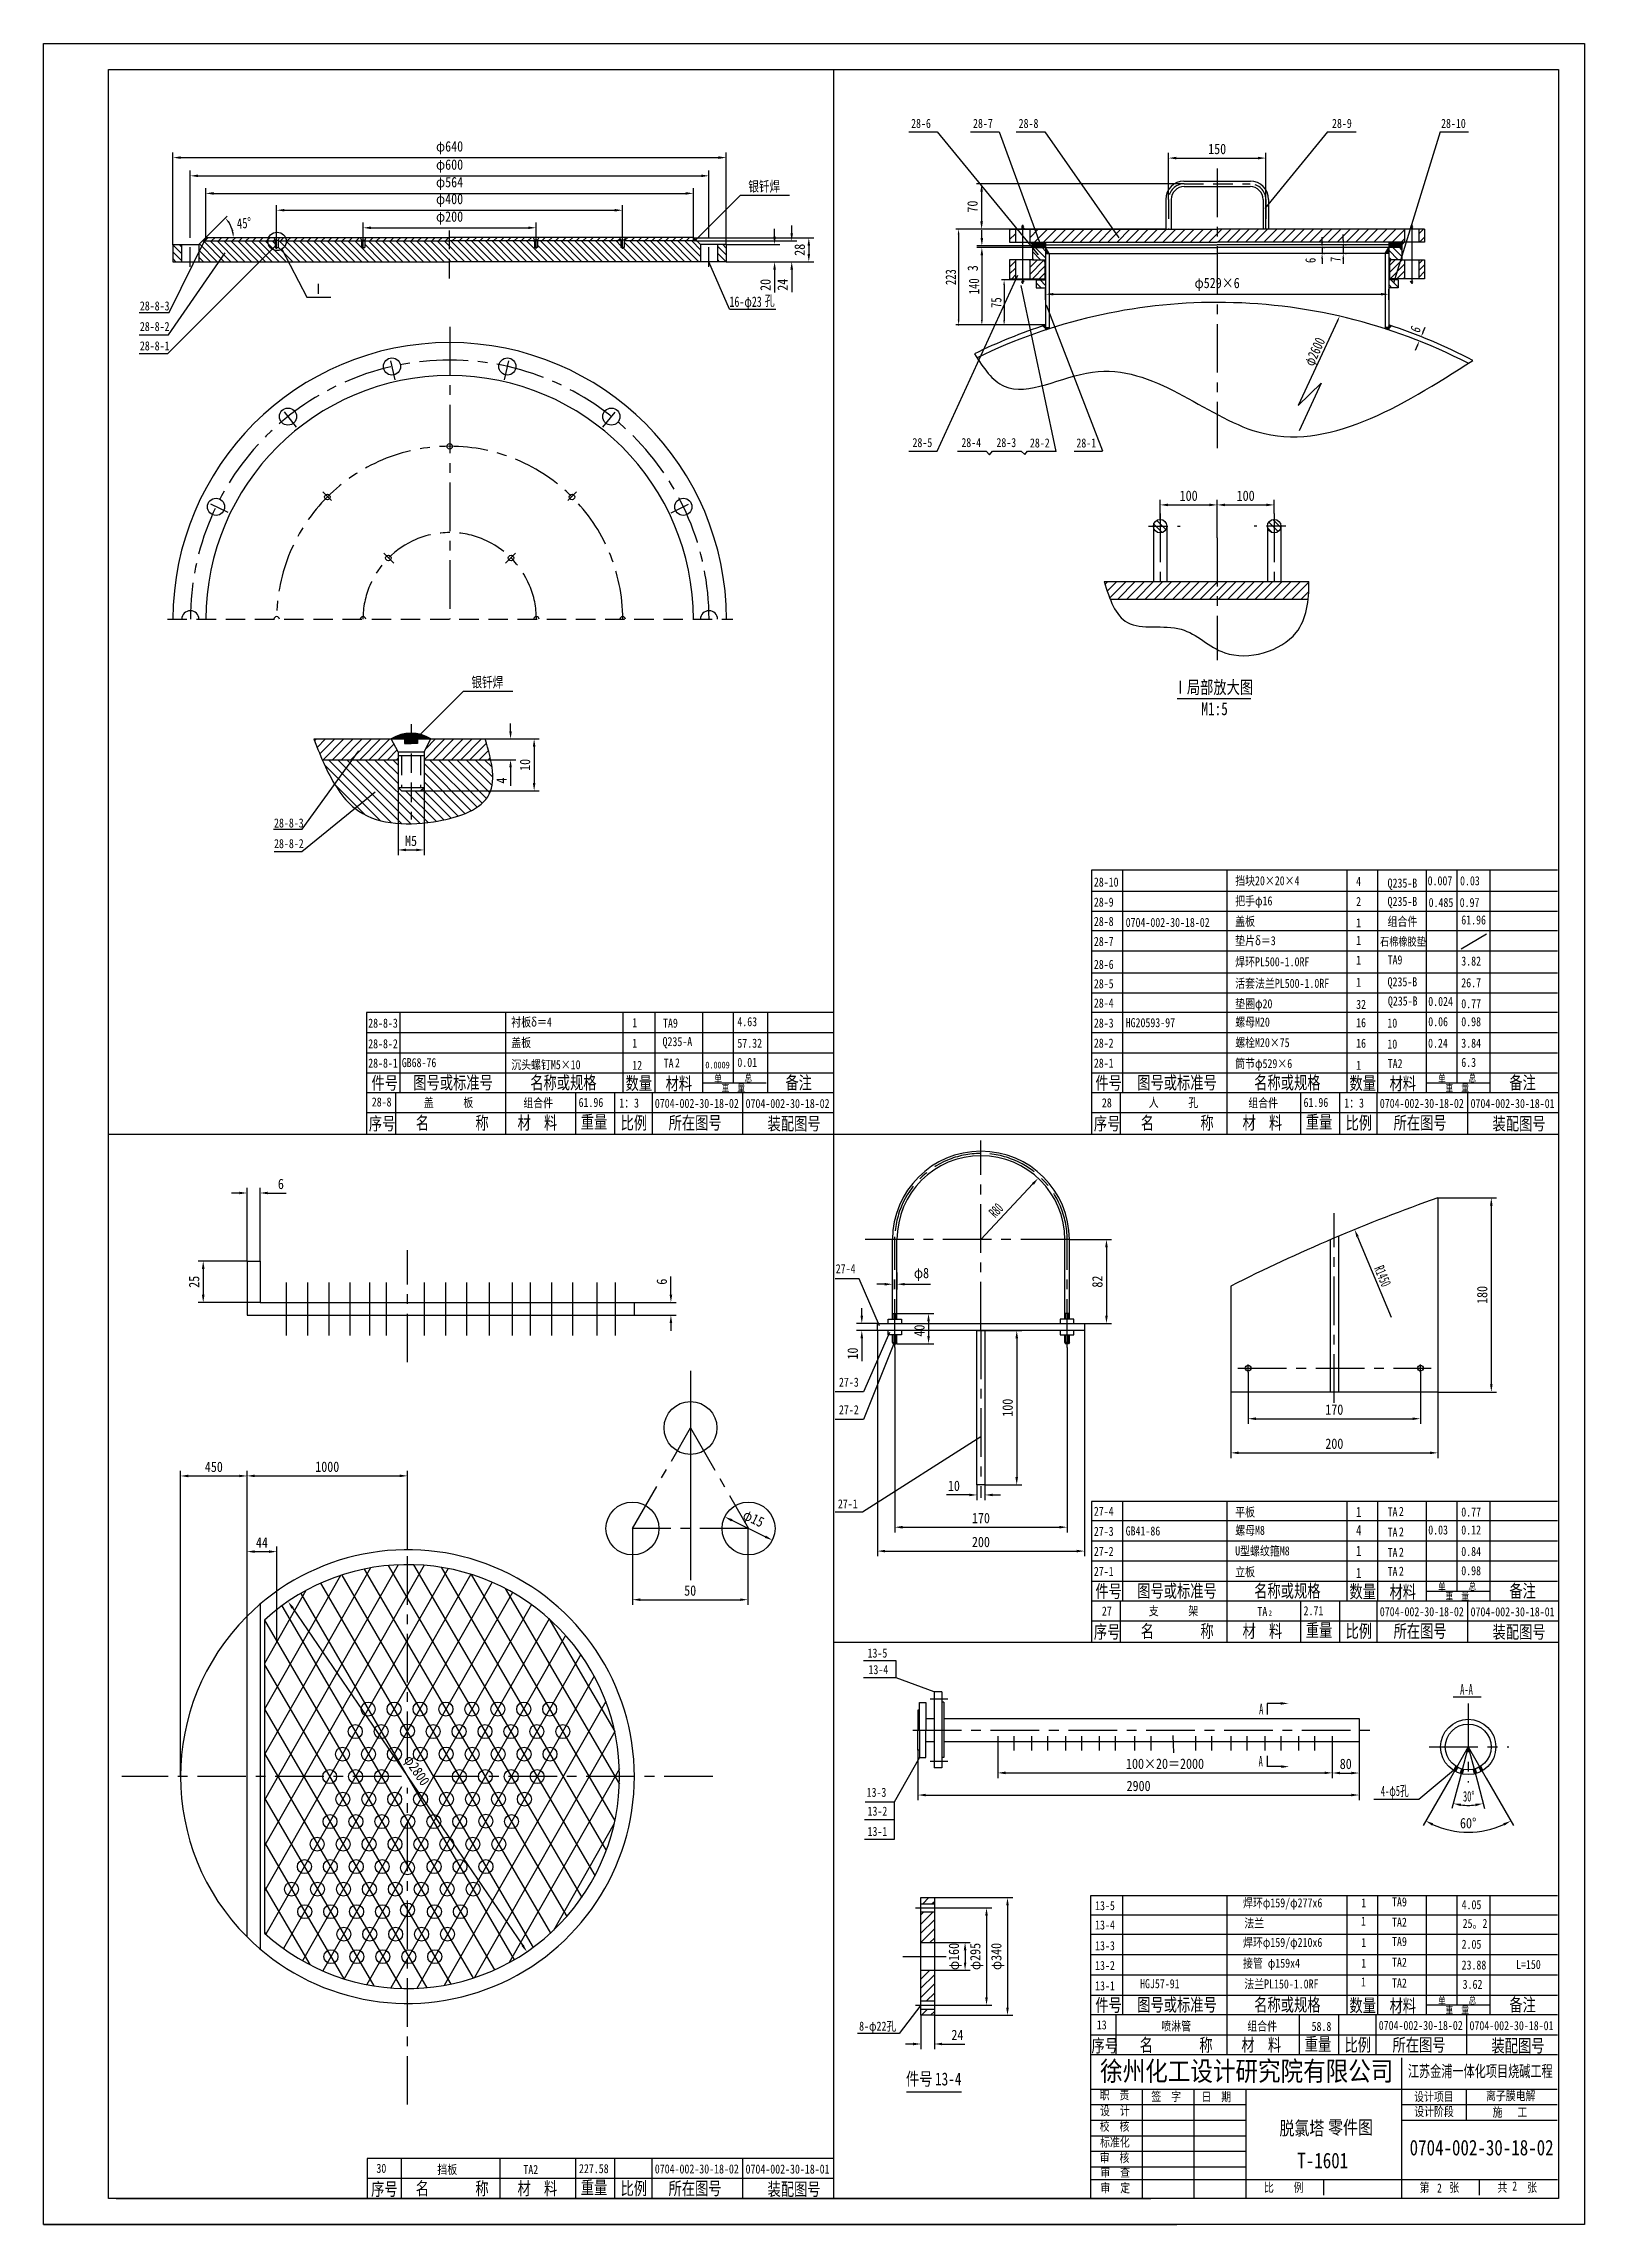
# Model space of a CAD drawing. Extents: x -1842 to -222, y 42 to 883.
# Drawn here: x -816 to -222, y 42 to 883 of the extents above; entities that cross this region are included whole.
import ezdxf
from ezdxf.enums import TextEntityAlignment as Align

# ---------------------------------------------------------------- set-up
doc = ezdxf.new("R2010")
doc.units = 0
doc.header["$LTSCALE"] = 15
doc.header["$MEASUREMENT"] = 0
doc.linetypes.add('CENTER', pattern=[2, 1.25, -0.25, 0.25, -0.25])
doc.linetypes.add('DASHED', pattern=[0.75, 0.5, -0.25])
doc.layers.get('0').update_dxf_attribs({"linetype": 'CONTINUOUS'})
doc.layers.get('DEFPOINTS').update_dxf_attribs({"linetype": 'CONTINUOUS'})
for name, color, linetype in [('03', 6, 'CONTINUOUS'), ('1', 1, 'CONTINUOUS'), ('2', 3, 'CONTINUOUS'), ('4', 6, 'DASHED'), ('5', 2, 'CONTINUOUS'), ('7', 2, 'CONTINUOUS'), ('8', 7, 'CONTINUOUS'), ('LAYER4', 6, 'CONTINUOUS')]:
    doc.layers.add(name, color=color, linetype=linetype)
doc.styles.add('HZFS', font='SIMFANG.TTF', dxfattribs={"width": 0.85, "height": 7.5})
doc.styles.add('STYLE1', font='SIMFANG.TTF', dxfattribs={"width": 0.75, "height": 4})
doc.dimstyles.get("Standard").update_dxf_attribs({"dimtxt": 5, "dimasz": 3, "dimexe": 2, "dimexo": 0, "dimgap": 1.5, "dimtad": 1, "dimdec": 0, "dimdsep": 46, "dimtxsty": 'HZFS', "dimcen": 0, "dimclrd": 4, "dimclre": 4, "dimclrt": 3, "dimadec": 0, "dimazin": 0, "dimtfac": 0.6, "dimtdec": 0, "dimtofl": 0, "dimtmove": 0, "dimatfit": 0, "dimfxl": 0, "dimtolj": 1, "dimarcsym": 0})
doc.dimstyles.new('STANDARD_WS', dxfattribs={"dimtxt": 6, "dimasz": 3, "dimexe": 2, "dimexo": 0, "dimgap": 1.5, "dimtad": 1, "dimzin": 0, "dimdsep": 46, "dimtxsty": 'HZFS', "dimcen": 0, "dimclrd": 4, "dimclre": 4, "dimclrt": 3, "dimadec": 0, "dimazin": 0, "dimtfac": 1, "dimtofl": 0, "dimtmove": 0, "dimatfit": 0, "dimfxl": 0, "dimtolj": 1, "dimtzin": 0, "dimarcsym": 0})
pattern_1 = [(135, (72.13682, 451.23976), (0.088388348, 0.088388348), [])]
pattern_2 = [(45, (-799.6721, 451.23976), (-0.088388348, 0.088388348), [])]
pattern_3 = [(135, (-799.6721, 451.2398), (-1.325825, -1.325825), [])]
pattern_4 = [(45, (-799.672, 451.2398), (-1.767767, 1.767767), [])]

msp = doc.modelspace()

# ---------------------------------------------------------------- texts
at = {"layer": '1', "style": 'HZFS'}
for s, width, p in [('银钎焊', 0.75, (-544.519, 825.635)), ('银钎焊', 0.75, (-651.268, 634.436)), ('A-A', 0.6, (-270.093, 246.047))]:
    msp.add_text(s, height=4, dxfattribs=dict(at, width=width)).set_placement(p)
at = {"layer": '1', "linetype": 'ByBlock', "style": 'STYLE1', "width": 0.75}
for s, rotation, p in [('6', 90, (-325.81, 798.09)), ('7', 90, (-316.148, 798.468)), ('φ2600', 65.130484, (-326.731, 757.968))]:
    msp.add_text(s, height=4, rotation=rotation, dxfattribs=at).set_placement(p)
at = {"layer": '1', "linetype": 'ByBlock', "style": 'HZFS', "width": 0.7}
for s, p in [('16-φ23', (-551.769, 781.193)), ('孔', (-538.19, 781.6))]:
    msp.add_text(s, height=4, dxfattribs=at).set_placement(p)
at = {"layer": '1', "color": 3, "style": 'HZFS', "width": 0.6}
for s, rotation, p in [('R80', 46.987515, (-449.262, 429.653)), ('R1450', 292.318139, (-303.335, 410.451)), ('4-φ5孔', 0.774124, (-300.629, 206.83)), ('30°', 0.774124, (-268.97, 204.767))]:
    msp.add_text(s, height=4, rotation=rotation, dxfattribs=at).set_placement(p)
for p in [(-347.592, 238.47), (-347.794, 218.329)]:
    msp.add_text('A', height=4, dxfattribs=at).set_placement(p)
at = {"layer": '1', "style": 'HZFS', "width": 0.85}
msp.add_text('徐州化工设计研究院有限公司', height=7.5, dxfattribs=at).set_placement((-352.367, 100.831), align=Align.MIDDLE_CENTER)
at = {"layer": '1', "linetype": 'ByBlock', "char_height": 4, "attachment_point": 5, "style": 'STYLE1'}
for s, insert, rotation in [('\\A1;45°', (-738.913, 813.469), 4.934546), ('\\A1;223', (-466.454, 792.653), 90), ('\\A1;140', (-457.483, 789.116), 90), ('\\A1;75', (-448.903, 782.823), 90), ('\\A1;6', (-287.297, 772.588), 66.977297)]:
    msp.add_mtext(s, dxfattribs=dict(at, insert=insert, rotation=rotation))
at = {"layer": '1', "linetype": 'ByBlock', "insert": (-712.591, 790.198), "char_height": 4, "width": 14.4868, "attachment_point": 1, "style": 'HZFS'}
msp.add_mtext('Ⅰ', dxfattribs=at)
at = {"layer": '1', "color": 3, "char_height": 4, "attachment_point": 5, "style": 'HZFS'}
for s, insert, rotation in [('\\A1;40', (-478.534, 386.378), 90), ('\\A1;φ2800', (-672.772, 216.536), 304.277096)]:
    msp.add_mtext(s, dxfattribs=dict(at, insert=insert, rotation=rotation))
at = {"layer": '2', "style": 'HZFS'}
for s, height, width, p in [('Ⅰ局部放大图', 5, 0.75, (-380.566, 631.992)), ('M1:5', 5, 0.75, (-369.858, 623.722)), ('件号', 5, 0.75, (-689.808, 479.397)), ('图号或标准号', 5, 0.75, (-673.677, 479.522)), ('名称或规格', 5, 0.75, (-628.587, 479.522)), ('数量', 5, 0.75, (-591.836, 479.284)), ('材料', 5, 0.75, (-576.417, 479.15)), ('单', 3, 0.7, (-557.644, 481.988)), ('重  量', 3, 0.7, (-554.789, 478.658)), ('总', 3, 0.7, (-545.965, 482.375)), ('备注', 5, 0.75, (-530.209, 479.522)), ('件号', 5, 0.75, (-410.718, 479.397)), ('图号或标准号', 5, 0.75, (-394.587, 479.522)), ('名称或规格', 5, 0.75, (-349.497, 479.522)), ('数量', 5, 0.75, (-312.747, 479.284)), ('材料', 5, 0.75, (-297.327, 479.15)), ('单', 3, 0.7, (-278.554, 481.988)), ('重  量', 3, 0.7, (-275.7, 478.658)), ('总', 3, 0.7, (-266.876, 482.375)), ('备注', 5, 0.75, (-251.12, 479.522)), ('序号', 5, 0.75, (-690.808, 463.734)), ('名       称', 5, 0.75, (-672.699, 463.986)), ('材  料', 5, 0.75, (-633.501, 464.025)), ('重量', 5, 0.75, (-609.106, 464.337)), ('比例', 5, 0.75, (-593.761, 464.025)), ('所在图号', 5, 0.75, (-575.268, 464.025)), ('装配图号', 5, 0.75, (-537.102, 463.713)), ('序号', 5, 0.75, (-411.308, 463.734)), ('名       称', 5, 0.75, (-393.199, 463.986)), ('材  料', 5, 0.75, (-354.001, 464.025)), ('重量', 5, 0.75, (-329.606, 464.337)), ('比例', 5, 0.75, (-314.261, 464.025)), ('所在图号', 5, 0.75, (-295.768, 464.025)), ('装配图号', 5, 0.75, (-257.602, 463.713)), ('4', 4, 0.75, (-310.188, 307.392)), ('1', 4, 0.75, (-310.188, 314.444)), ('1', 4, 0.75, (-310.188, 299.459)), ('1', 4, 0.75, (-310.188, 290.939)), ('件号', 5, 0.75, (-410.718, 283.381)), ('图号或标准号', 5, 0.75, (-394.587, 283.506)), ('名称或规格', 5, 0.75, (-349.497, 283.506)), ('数量', 5, 0.75, (-312.747, 283.267)), ('材料', 5, 0.75, (-297.327, 283.134)), ('单', 3, 0.7, (-278.554, 285.972)), ('重  量', 3, 0.7, (-275.7, 282.642)), ('总', 3, 0.7, (-266.876, 286.359)), ('备注', 5, 0.75, (-251.12, 283.506)), ('2', 2, 0.75, (-343.886, 276.491)), ('序号', 5, 0.75, (-411.308, 267.718)), ('名       称', 5, 0.75, (-393.199, 267.969)), ('材  料', 5, 0.75, (-354.001, 268.009)), ('重量', 5, 0.75, (-329.606, 268.32)), ('比例', 5, 0.75, (-314.261, 268.009)), ('所在图号', 5, 0.75, (-295.768, 268.009)), ('装配图号', 5, 0.75, (-257.602, 267.697)), ('件号', 5, 0.75, (-410.718, 123.781)), ('图号或标准号', 5, 0.75, (-394.587, 123.906)), ('名称或规格', 5, 0.75, (-349.497, 123.906)), ('数量', 5, 0.75, (-312.747, 123.667)), ('材料', 5, 0.75, (-297.327, 123.534)), ('单', 3, 0.7, (-278.554, 126.372)), ('重  量', 3, 0.7, (-275.7, 123.042)), ('总', 3, 0.7, (-266.876, 126.759)), ('备注', 5, 0.75, (-251.12, 123.906)), ('序号', 5, 0.75, (-412.209, 108.14)), ('名       称', 5, 0.75, (-393.61, 108.392)), ('材  料', 5, 0.75, (-354.411, 108.431)), ('重量', 5, 0.75, (-330.017, 108.743)), ('比例', 5, 0.75, (-314.672, 108.431)), ('所在图号', 5, 0.75, (-296.179, 108.431)), ('装配图号', 5, 0.75, (-258.013, 108.119)), ('件号', 5, 0.75, (-483.734, 95.305)), ('13-4', 5, 0.75, (-472.547, 95.285)), ('重量', 5, 0.75, (-609.118, 53.417)), ('序号', 5, 0.75, (-689.93, 52.815)), ('名       称', 5, 0.75, (-672.711, 53.066)), ('材  料', 5, 0.75, (-633.512, 53.106)), ('比例', 5, 0.75, (-593.772, 53.106)), ('所在图号', 5, 0.75, (-575.28, 53.106)), ('装配图号', 5, 0.75, (-537.114, 52.794))]:
    msp.add_text(s, height=height, dxfattribs=dict(at, width=width)).set_placement(p)
at = {"layer": '5', "color": 3, "style": 'HZFS', "width": 0.75}
for p in [(-278.977, 53.959), (-249.963, 54.732)]:
    msp.add_text('2', height=3.5, dxfattribs=at).set_placement(p)
at = {"layer": 'LAYER4', "style": 'HZFS', "width": 0.8}
for s, height, p in [('28-6', 3.5, (-481.765, 850.194)), ('28-7', 3.5, (-457.887, 850.194)), ('28-8', 3.5, (-440.293, 850.194)), ('28-9', 3.5, (-319.482, 850.194)), ('28-10', 3.5, (-277.445, 850.194)), ('28-8-3', 3.5, (-779.098, 779.812)), ('28-8-2', 3.5, (-779.098, 771.865)), ('28-8-1', 3.5, (-779.098, 764.4)), ('28-5', 3.5, (-481.231, 727.116)), ('28-4', 3.5, (-462.38, 727.116)), ('28-3', 3.5, (-448.87, 727.116)), ('28-2', 3.5, (-435.948, 726.969)), ('28-1', 3.5, (-418.039, 726.969)), ('28-8-3', 3.5, (-727.366, 580.408)), ('28-8-2', 3.5, (-727.366, 572.461)), ('28-10', 3.5, (-411.308, 557.627)), ('挡块20×20×4', 3.5, (-356.808, 558.139)), ('4', 3.5, (-310.188, 557.9)), ('Q235-B', 3.5, (-298.06, 557.237)), ('0.007', 3.5, (-282.629, 558.121)), ('0.03', 3.5, (-270.124, 558.121)), ('28-9', 3.5, (-411.308, 549.899)), ('把手φ16', 3.5, (-356.808, 550.363)), ('2', 3.5, (-310.188, 550.125)), ('Q235-B', 3.5, (-298.06, 550.156)), ('0.485', 3.5, (-282.242, 549.742)), ('0.97', 3.5, (-270.263, 549.742)), ('28-8', 3.5, (-411.308, 542.447)), ('0704-002-30-18-02', 3.5, (-399.037, 542.06)), ('盖板', 3.5, (-356.808, 542.477)), ('垫片δ＝3', 3.5, (-356.808, 535.025)), ('1', 3.5, (-310.188, 541.898)), ('1', 3.5, (-310.188, 535.151)), ('石棉橡胶垫', 3.1664, (-301.017, 534.822)), ('组合件', 3.5, (-298.06, 542.431)), ('61.96', 3.5, (-269.658, 543.025)), ('28-7', 3.5, (-411.308, 534.72)), ('焊环PL500-1.0RF', 3.5, (-356.808, 526.878)), ('1', 3.5, (-310.188, 527.501)), ('TA9', 3.5, (-298.06, 527.623)), ('3.82', 3.5, (-269.658, 527.159)), ('28-6', 3.5, (-411.308, 525.888)), ('28-5', 3.5, (-411.308, 518.436)), ('活套法兰PL500-1.0RF', 3.5, (-356.808, 518.55)), ('1', 3.5, (-310.188, 518.981)), ('Q235-B', 3.5, (-298.06, 519.156)), ('26.7', 3.5, (-269.658, 518.802)), ('28-4', 3.5, (-411.308, 510.985)), ('垫圈φ20  ', 3.5, (-356.808, 510.699)), ('32', 3.5, (-310.188, 510.46)), ('Q235-B', 3.5, (-297.933, 511.758)), ('0.024', 3.5, (-282.394, 511.587)), ('0.77', 3.5, (-269.658, 510.717)), ('28-8-3', 3.5, (-691.072, 503.214)), ('衬板δ＝4', 3.5, (-635.898, 503.647)), ('1', 3.5, (-589.277, 503.409)), ('TA9', 3.5, (-577.399, 503.239)), ('4.63', 3.5, (-548.748, 503.79)), ('28-3', 3.5, (-411.308, 503.257)), ('HG20593-97', 3.5, (-399.037, 503.4)), ('螺母M20', 3.5, (-356.808, 503.647)), ('16', 3.5, (-310.188, 503.409)), ('10', 3.5, (-298.155, 503.248)), ('0.06', 3.5, (-282.394, 503.79)), ('0.98', 3.5, (-269.658, 503.79)), ('28-8-2', 3.5, (-691.072, 495.267)), ('盖板', 3.5, (-635.898, 495.714)), ('1', 3.5, (-589.277, 495.476)), ('Q235-A', 3.5, (-577.585, 496.099)), ('57.32', 3.5, (-548.748, 495.485)), ('28-2', 3.5, (-411.308, 495.53)), ('螺栓M20×75', 3.5, (-356.808, 495.714)), ('16', 3.5, (-310.188, 495.476)), ('10', 3.5, (-298.155, 495.148)), ('0.24', 3.5, (-282.461, 495.485)), ('3.84', 3.5, (-269.658, 495.485)), ('28-8-1', 3.5, (-691.072, 487.802)), ('GB68-76', 3.5, (-678.127, 487.987)), ('沉头螺钉M5×10', 3.5, (-635.898, 487.194)), ('12', 3.5, (-589.277, 486.955)), ('TA', 3.5, (-577.15, 487.737)), ('2', 3.5, (-572.784, 487.896)), ('0.0009', 2.6171, (-561.086, 487.498)), ('0.01', 3.5, (-548.748, 488.082)), ('28-1', 3.5, (-411.308, 487.802)), ('筒节φ529×6', 3.5, (-356.808, 487.626)), ('1', 3.5, (-310.188, 486.955)), ('TA2', 3.5, (-298.006, 487.599)), ('6.3', 3.5, (-269.658, 488.082)), ('28-8', 3.5, (-689.679, 472.824)), ('盖      板', 3.5, (-669.635, 472.596)), ('组合件', 3.5, (-631.249, 472.476)), ('61.96', 3.5, (-609.956, 472.64)), ('1：3', 3.5, (-594.292, 472.399)), ('0704-002-30-18-02', 3.5, (-580.559, 472.274)), ('0704-002-30-18-02', 3.5, (-545.571, 472.223)), ('28', 3.5, (-408.206, 472.495)), ('人      孔', 3.5, (-390.135, 472.596)), ('组合件', 3.5, (-351.749, 472.476)), ('61.96', 3.5, (-330.456, 472.64)), ('1：3', 3.5, (-314.792, 472.399)), ('0704-002-30-18-02', 3.5, (-301.059, 472.274)), ('0704-002-30-18-01', 3.5, (-266.071, 472.223)), ('27-4', 3.5, (-510.815, 408.53)), ('27-3', 3.5, (-509.571, 364.759)), ('27-2', 3.5, (-509.571, 354.132)), ('27-1', 3.5, (-509.986, 317.819)), ('27-4', 3.5, (-411.308, 314.968)), ('螺母M8', 3.5, (-356.808, 307.631)), ('平板', 3.5, (-356.808, 314.682)), ('TA', 3.5, (-298.06, 314.778)), ('2', 3.5, (-293.694, 314.937)), ('0.03', 3.5, (-282.394, 307.774)), ('0.77', 3.5, (-269.658, 314.7)), ('0.12', 3.5, (-269.658, 307.774)), ('27-3', 3.5, (-411.308, 307.241)), ('27-2', 3.5, (-411.308, 299.513)), ('GB41-86', 3.5, (-399.037, 307.383)), ('U型螺纹箍M8', 3.5, (-356.808, 299.698)), ('TA', 3.5, (-298.06, 306.869)), ('2', 3.5, (-293.694, 307.029)), ('0.84', 3.5, (-269.658, 299.468)), ('27-1', 3.5, (-411.308, 291.785)), ('立板', 3.5, (-356.808, 291.61)), ('TA', 3.5, (-298.06, 299.049)), ('TA', 3.5, (-298.06, 291.72)), ('2', 3.5, (-293.694, 299.208)), ('2', 3.5, (-293.694, 291.88)), ('0.98', 3.5, (-269.658, 292.066)), ('27', 3.5, (-408.206, 276.479)), ('支      架', 3.5, (-390.135, 276.579)), ('TA', 3.5, (-348.252, 276.332)), ('2.71', 3.5, (-330.456, 276.623)), ('0704-002-30-18-02', 3.5, (-301.059, 276.257)), ('0704-002-30-18-01', 3.5, (-266.071, 276.206)), ('13-5', 3.5, (-498.556, 260.284)), ('13-4', 3.5, (-498.195, 253.918)), ('13-3', 3.5, (-498.917, 206.592)), ('13-2', 3.5, (-498.556, 199.318)), ('13-1', 3.5, (-498.556, 191.498)), ('13-5', 3.5, (-410.829, 162.886)), ('焊环φ159/φ277x6', 3.5, (-353.789, 163.971)), ('法兰', 3.5, (-353.301, 156.145)), ('1', 3.5, (-308.308, 156.913)), ('1', 3.5, (-308.193, 163.948)), ('TA9', 3.5, (-296.343, 164.315)), ('TA2', 3.5, (-296.343, 156.507)), ('4.05', 3.5, (-269.523, 163.263)), ('13-4', 3.5, (-410.829, 155.438)), ('焊环φ159/φ210x6', 3.5, (-353.789, 148.703)), ('1', 3.5, (-308.193, 148.68)), ('TA9', 3.5, (-296.343, 149.047)), ('2.05', 3.5, (-269.523, 147.995)), ('25。2', 3.5, (-269.126, 156.008)), ('13-3', 3.5, (-410.829, 147.432)), ('13-2', 3.5, (-410.829, 139.798)), ('接管 φ159x4', 3.5, (-353.789, 140.703)), ('1', 3.5, (-308.193, 140.68)), ('TA2', 3.5, (-296.343, 141.047)), ('23.88', 3.5, (-269.523, 139.995)), ('L=150', 3.5, (-248.532, 140.202)), ('13-1', 3.5, (-410.829, 131.977)), ('HGJ57-91', 3.5, (-393.481, 132.788)), ('法兰PL150-1.0RF', 3.5, (-353.301, 132.684)), ('1', 3.5, (-308.308, 133.452)), ('TA2', 3.5, (-296.343, 133.047)), ('3.62', 3.5, (-269.126, 132.547)), ('8-φ22孔', 3.5, (-501.795, 116.412)), ('13', 3.5, (-410.168, 116.901)), ('喷淋管', 3.5, (-385.287, 116.461)), ('组合件', 3.5, (-352.138, 116.437)), ('58.8', 3.5, (-327.355, 116.317)), ('0704-002-30-18-02', 3.5, (-301.47, 116.68)), ('0704-002-30-18-01', 3.5, (-266.481, 116.629)), ('职  责', 3.5, (-409.06, 89.908)), ('签  字', 3.5, (-389.163, 89.3)), ('日  期', 3.5, (-369.793, 89.177)), ('设计项目', 3.5, (-287.834, 89.242)), ('设  计', 3.5, (-408.923, 83.799)), ('设计阶段', 3.5, (-287.793, 83.488)), ('施   工', 3.5, (-257.561, 83.272)), ('校  核', 3.5, (-409.047, 77.799)), ('标准化', 3.5, (-408.923, 71.676)), ('审  核', 3.5, (-409.047, 65.676)), ('30', 3.5, (-687.889, 61.576)), ('挡板', 3.5, (-664.388, 61.135)), ('TA2', 3.5, (-631.239, 61.111)), ('227.58', 3.5, (-609.795, 61.468)), ('0704-002-30-18-02', 3.5, (-580.57, 61.354)), ('0704-002-30-18-01', 3.5, (-545.582, 61.303)), ('审  查', 3.5, (-408.786, 60.046)), ('审  定', 3.5, (-408.786, 54.046))]:
    msp.add_text(s, height=height, dxfattribs=at).set_placement(p)
at = {"layer": 'LAYER4', "style": 'HZFS'}
for s, height, width, p in [('江苏金浦一体化项目烧碱工程', 4.5, 0.7, (-262.323, 100.817)), ('离子膜电解', 3.5, 0.8, (-250.59, 91.343)), ('脱氯塔', 5.28, 0.8, (-331.107, 78.769)), ('零件图', 5.28, 0.8, (-312.373, 79.094)), ('T-1601', 6, 0.8, (-323.056, 66.347)), ('0704-002-30-18-02', 6, 0.8, (-261.808, 71.319))]:
    msp.add_text(s, height=height, dxfattribs=dict(at, width=width)).set_placement(p, align=Align.MIDDLE_CENTER)
at = {"layer": 'LAYER4', "style": 'HZFS', "width": 0.8}
for s, p in [('比    例', (-338.095, 56.035)), ('第    张', (-278.095, 56.035)), ('共    张', (-248.095, 56.035))]:
    msp.add_text(s, height=3.5, dxfattribs=at).set_placement(p, align=Align.MIDDLE)

# ---------------------------------------------------------------- blocks, each defined once
blk = doc.blocks.new('*D6')
at = {"layer": '1', "color": 4, "linetype": 'ByBlock', "lineweight": -2}
for p, q in [((-534.39, 808.26), (-534.39, 811.26)), ((-553.03, 805.26), (-532.39, 805.26)), ((-553.03, 798.59), (-532.39, 798.59)), ((-534.39, 795.59), (-534.39, 786.73))]:
    blk.add_line(p, q, dxfattribs=at)
at = {"layer": '1', "color": 4, "linetype": 'ByBlock'}
for points in [[(-534.89, 808.26), (-533.89, 808.26), (-534.39, 805.26)], [(-534.89, 795.59), (-533.89, 795.59), (-534.39, 798.59)]]:
    blk.add_solid(points, dxfattribs=at)
at = {"layer": 'DEFPOINTS', "color": 0, "linetype": 'ByBlock'}
for p in [(-553.03, 805.26), (-553.03, 798.59), (-534.39, 798.59)]:
    blk.add_point(p, dxfattribs=at)
at = {"layer": '1', "color": 3, "linetype": 'ByBlock', "insert": (-537.89, 789.66), "char_height": 4, "attachment_point": 5, "rotation": 90, "style": 'HZFS'}
blk.add_mtext('\\A1;20', dxfattribs=at)
blk = doc.blocks.new('*D7')
at = {"layer": '1', "color": 4, "linetype": 'ByBlock', "lineweight": -2}
for p, q in [((-565.69, 807.79), (-519.2, 807.79)), ((-521.2, 804.79), (-521.2, 801.59)), ((-553.04, 798.59), (-519.2, 798.59))]:
    blk.add_line(p, q, dxfattribs=at)
at = {"layer": '1', "color": 4, "linetype": 'ByBlock'}
for points in [[(-521.7, 804.79), (-520.7, 804.79), (-521.2, 807.79)], [(-521.7, 801.59), (-520.7, 801.59), (-521.2, 798.59)]]:
    blk.add_solid(points, dxfattribs=at)
at = {"layer": 'DEFPOINTS', "color": 0, "linetype": 'ByBlock'}
for p in [(-565.69, 807.79), (-553.04, 798.59), (-521.2, 798.59)]:
    blk.add_point(p, dxfattribs=at)
at = {"layer": '1', "color": 3, "linetype": 'ByBlock', "insert": (-524.7, 803.19), "char_height": 4, "attachment_point": 5, "rotation": 90, "style": 'HZFS'}
blk.add_mtext('\\A1;28', dxfattribs=at)
blk = doc.blocks.new('*D8')
at = {"layer": '1', "color": 4, "linetype": 'ByBlock', "lineweight": -2}
for p, q in [((-527.79, 809.59), (-527.79, 812.59)), ((-564.35, 806.59), (-525.79, 806.59)), ((-553.03, 798.59), (-525.79, 798.59)), ((-527.79, 795.59), (-527.79, 786.83))]:
    blk.add_line(p, q, dxfattribs=at)
at = {"layer": '1', "color": 4, "linetype": 'ByBlock'}
for points in [[(-528.29, 809.59), (-527.29, 809.59), (-527.79, 806.59)], [(-528.29, 795.59), (-527.29, 795.59), (-527.79, 798.59)]]:
    blk.add_solid(points, dxfattribs=at)
at = {"layer": 'DEFPOINTS', "color": 0, "linetype": 'ByBlock'}
for p in [(-564.35, 806.59), (-553.03, 798.59), (-527.79, 798.59)]:
    blk.add_point(p, dxfattribs=at)
at = {"layer": '1', "color": 3, "linetype": 'ByBlock', "insert": (-531.29, 789.71), "char_height": 4, "attachment_point": 5, "rotation": 90, "style": 'HZFS'}
blk.add_mtext('\\A1;24', dxfattribs=at)
blk = doc.blocks.new('*D9')
at = {"layer": '1', "color": 4, "linetype": 'ByBlock', "lineweight": -2}
for p, q in [((-646.02, 614.55), (-634.19, 614.55)), ((-636.19, 617.55), (-636.19, 620.55)), ((-643.83, 606.55), (-634.19, 606.55)), ((-636.19, 603.55), (-636.19, 596.44))]:
    blk.add_line(p, q, dxfattribs=at)
at = {"layer": '1', "color": 4, "linetype": 'ByBlock'}
for points in [[(-636.69, 617.55), (-635.69, 617.55), (-636.19, 614.55)], [(-636.69, 603.55), (-635.69, 603.55), (-636.19, 606.55)]]:
    blk.add_solid(points, dxfattribs=at)
at = {"layer": 'DEFPOINTS', "color": 0, "linetype": 'ByBlock'}
for p in [(-646.02, 614.55), (-643.83, 606.55), (-636.19, 606.55)]:
    blk.add_point(p, dxfattribs=at)
at = {"layer": '1', "color": 3, "linetype": 'ByBlock', "insert": (-639.69, 598.5), "char_height": 4, "attachment_point": 5, "rotation": 90, "style": 'HZFS'}
blk.add_mtext('\\A1;4', dxfattribs=at)
blk = doc.blocks.new('*D10')
at = {"layer": '1', "color": 4, "linetype": 'ByBlock', "lineweight": -2}
for p, q in [((-646.02, 614.55), (-625.09, 614.55)), ((-627.09, 611.55), (-627.09, 597.55)), ((-670.85, 594.55), (-625.09, 594.55))]:
    blk.add_line(p, q, dxfattribs=at)
at = {"layer": '1', "color": 4, "linetype": 'ByBlock'}
for points in [[(-627.59, 611.55), (-626.59, 611.55), (-627.09, 614.55)], [(-627.59, 597.55), (-626.59, 597.55), (-627.09, 594.55)]]:
    blk.add_solid(points, dxfattribs=at)
at = {"layer": 'DEFPOINTS', "color": 0, "linetype": 'ByBlock'}
for p in [(-646.02, 614.55), (-670.85, 594.55), (-627.09, 594.55)]:
    blk.add_point(p, dxfattribs=at)
at = {"layer": '1', "color": 3, "linetype": 'ByBlock', "insert": (-630.59, 604.55), "char_height": 4, "attachment_point": 5, "rotation": 90, "style": 'HZFS'}
blk.add_mtext('\\A1;10', dxfattribs=at)
blk = doc.blocks.new('*D11')
at = {"layer": '1', "color": 4, "linetype": 'ByBlock', "lineweight": -2}
for p, q in [((-679.55, 595.85), (-679.55, 569.76)), ((-669.55, 595.85), (-669.55, 569.76)), ((-676.55, 571.76), (-672.55, 571.76))]:
    blk.add_line(p, q, dxfattribs=at)
at = {"layer": '1', "color": 4, "linetype": 'ByBlock'}
for points in [[(-676.55, 572.26), (-676.55, 571.26), (-679.55, 571.76)], [(-672.55, 572.26), (-672.55, 571.26), (-669.55, 571.76)]]:
    blk.add_solid(points, dxfattribs=at)
at = {"layer": 'DEFPOINTS', "color": 0, "linetype": 'ByBlock'}
for p in [(-679.55, 595.85), (-669.55, 595.85), (-669.55, 571.76)]:
    blk.add_point(p, dxfattribs=at)
at = {"layer": '1', "color": 3, "linetype": 'ByBlock', "insert": (-674.55, 575.26), "char_height": 4, "attachment_point": 5, "style": 'HZFS'}
blk.add_mtext('\\A1;M5', dxfattribs=at)
blk = doc.blocks.new('*D12')
at = {"layer": '1', "color": 4, "linetype": 'ByBlock', "lineweight": -2}
for p, q in [((-693.03, 808.34), (-693.03, 813.68)), ((-690.03, 811.68), (-629.36, 811.68)), ((-626.36, 808.34), (-626.36, 813.68))]:
    blk.add_line(p, q, dxfattribs=at)
at = {"layer": '1', "color": 4, "linetype": 'ByBlock'}
for points in [[(-690.03, 812.18), (-690.03, 811.18), (-693.03, 811.68)], [(-629.36, 812.18), (-629.36, 811.18), (-626.36, 811.68)]]:
    blk.add_solid(points, dxfattribs=at)
at = {"layer": 'DEFPOINTS', "color": 0, "linetype": 'ByBlock'}
for p in [(-693.03, 808.34), (-626.36, 811.68), (-626.36, 808.34)]:
    blk.add_point(p, dxfattribs=at)
at = {"layer": '1', "color": 3, "linetype": 'ByBlock', "insert": (-659.69, 815.48), "char_height": 4, "attachment_point": 5, "style": 'HZFS'}
blk.add_mtext('\\A1;φ200', dxfattribs=at)
blk = doc.blocks.new('*D13')
at = {"layer": '1', "color": 4, "linetype": 'ByBlock', "lineweight": -2}
for p, q in [((-726.36, 807.93), (-726.36, 820.45)), ((-723.36, 818.45), (-596.03, 818.45)), ((-593.03, 808.34), (-593.03, 820.45))]:
    blk.add_line(p, q, dxfattribs=at)
at = {"layer": '1', "color": 4, "linetype": 'ByBlock'}
for points in [[(-723.36, 818.95), (-723.36, 817.95), (-726.36, 818.45)], [(-596.03, 818.95), (-596.03, 817.95), (-593.03, 818.45)]]:
    blk.add_solid(points, dxfattribs=at)
at = {"layer": 'DEFPOINTS', "color": 0, "linetype": 'ByBlock'}
for p in [(-593.03, 818.45), (-726.36, 807.93), (-593.03, 808.34)]:
    blk.add_point(p, dxfattribs=at)
at = {"layer": '1', "color": 3, "linetype": 'ByBlock', "insert": (-659.69, 822.25), "char_height": 4, "attachment_point": 5, "style": 'HZFS'}
blk.add_mtext('\\A1;φ400', dxfattribs=at)
blk = doc.blocks.new('*D14')
at = {"layer": '1', "color": 4, "linetype": 'ByBlock', "lineweight": -2}
for p, q in [((-753.69, 807.93), (-753.69, 826.95)), ((-750.69, 824.95), (-568.69, 824.95)), ((-565.69, 807.93), (-565.69, 826.95))]:
    blk.add_line(p, q, dxfattribs=at)
at = {"layer": '1', "color": 4, "linetype": 'ByBlock'}
for points in [[(-750.69, 825.45), (-750.69, 824.45), (-753.69, 824.95)], [(-568.69, 825.45), (-568.69, 824.45), (-565.69, 824.95)]]:
    blk.add_solid(points, dxfattribs=at)
at = {"layer": 'DEFPOINTS', "color": 0, "linetype": 'ByBlock'}
for p in [(-565.69, 824.95), (-753.69, 807.93), (-565.69, 807.93)]:
    blk.add_point(p, dxfattribs=at)
at = {"layer": '1', "color": 3, "linetype": 'ByBlock', "insert": (-659.69, 828.76), "char_height": 4, "attachment_point": 5, "style": 'HZFS'}
blk.add_mtext('\\A1;φ564', dxfattribs=at)
blk = doc.blocks.new('*D15')
at = {"layer": '1', "color": 4, "linetype": 'ByBlock', "lineweight": -2}
for p, q in [((-759.69, 807.86), (-759.69, 833.72)), ((-559.69, 807.86), (-559.69, 833.72)), ((-756.69, 831.72), (-562.69, 831.72))]:
    blk.add_line(p, q, dxfattribs=at)
at = {"layer": '1', "color": 4, "linetype": 'ByBlock'}
for points in [[(-756.69, 832.22), (-756.69, 831.22), (-759.69, 831.72)], [(-562.69, 832.22), (-562.69, 831.22), (-559.69, 831.72)]]:
    blk.add_solid(points, dxfattribs=at)
at = {"layer": 'DEFPOINTS', "color": 0, "linetype": 'ByBlock'}
for p in [(-559.69, 831.72), (-759.69, 807.86), (-559.69, 807.86)]:
    blk.add_point(p, dxfattribs=at)
at = {"layer": '1', "color": 3, "linetype": 'ByBlock', "insert": (-659.69, 835.52), "char_height": 4, "attachment_point": 5, "style": 'HZFS'}
blk.add_mtext('\\A1;φ600', dxfattribs=at)
blk = doc.blocks.new('*D16')
at = {"layer": '1', "color": 4, "linetype": 'ByBlock', "lineweight": -2}
for p, q in [((-766.36, 805.08), (-766.36, 840.75)), ((-763.36, 838.75), (-556.03, 838.75)), ((-553.03, 805.26), (-553.03, 840.75))]:
    blk.add_line(p, q, dxfattribs=at)
at = {"layer": '1', "color": 4, "linetype": 'ByBlock'}
for points in [[(-763.36, 839.25), (-763.36, 838.25), (-766.36, 838.75)], [(-556.03, 839.25), (-556.03, 838.25), (-553.03, 838.75)]]:
    blk.add_solid(points, dxfattribs=at)
at = {"layer": 'DEFPOINTS', "color": 0, "linetype": 'ByBlock'}
for p in [(-553.03, 838.75), (-766.36, 805.08), (-553.03, 805.26)]:
    blk.add_point(p, dxfattribs=at)
at = {"layer": '1', "color": 3, "linetype": 'ByBlock', "insert": (-659.69, 842.55), "char_height": 4, "attachment_point": 5, "style": 'HZFS'}
blk.add_mtext('\\A1;φ640', dxfattribs=at)
blk = doc.blocks.new('*D17')
at = {"layer": '1', "color": 4, "linetype": 'ByBlock', "lineweight": -2}
for p, q in [((-454.48, 807.77), (-454.48, 810.77)), ((-435.01, 804.77), (-456.48, 804.77)), ((-435.01, 804.11), (-456.48, 804.11)), ((-454.48, 801.11), (-454.48, 794.07))]:
    blk.add_line(p, q, dxfattribs=at)
at = {"layer": '1', "color": 4, "linetype": 'ByBlock'}
for points in [[(-454.98, 807.77), (-453.98, 807.77), (-454.48, 804.77)], [(-454.98, 801.11), (-453.98, 801.11), (-454.48, 804.11)]]:
    blk.add_solid(points, dxfattribs=at)
at = {"layer": 'DEFPOINTS', "color": 0, "linetype": 'ByBlock'}
for p in [(-454.48, 804.11), (-435.01, 804.77), (-435.01, 804.11)]:
    blk.add_point(p, dxfattribs=at)
at = {"layer": '1', "color": 3, "linetype": 'ByBlock', "insert": (-457.98, 796.09), "char_height": 4, "attachment_point": 5, "rotation": 90, "style": 'HZFS'}
blk.add_mtext('\\A1;3', dxfattribs=at)
blk = doc.blocks.new('*D18')
at = {"layer": '1', "color": 4, "linetype": 'ByBlock', "lineweight": -2}
for p, q in [((-429.89, 783.9), (-429.89, 788.06)), ((-426.89, 786.06), (-300.64, 786.06)), ((-297.64, 783.9), (-297.64, 788.06))]:
    blk.add_line(p, q, dxfattribs=at)
at = {"layer": '1', "color": 4, "linetype": 'ByBlock'}
for points in [[(-426.89, 786.56), (-426.89, 785.56), (-429.89, 786.06)], [(-300.64, 786.56), (-300.64, 785.56), (-297.64, 786.06)]]:
    blk.add_solid(points, dxfattribs=at)
at = {"layer": 'DEFPOINTS', "color": 0, "linetype": 'ByBlock'}
for p in [(-429.89, 783.9), (-297.64, 786.06), (-297.64, 783.9)]:
    blk.add_point(p, dxfattribs=at)
at = {"layer": '1', "color": 3, "linetype": 'ByBlock', "insert": (-363.77, 789.86), "char_height": 4, "attachment_point": 5, "style": 'HZFS'}
blk.add_mtext('\\A1;φ529×6', dxfattribs=at)
blk = doc.blocks.new('*D19')
at = {"layer": '1', "color": 4, "linetype": 'ByBlock', "lineweight": -2}
for p, q in [((-385.75, 699.2), (-385.75, 706.82)), ((-363.77, 692.09), (-363.77, 706.82)), ((-382.75, 704.82), (-366.77, 704.82))]:
    blk.add_line(p, q, dxfattribs=at)
at = {"layer": '1', "color": 4, "linetype": 'ByBlock'}
for points in [[(-382.75, 705.32), (-382.75, 704.32), (-385.75, 704.82)], [(-366.77, 705.32), (-366.77, 704.32), (-363.77, 704.82)]]:
    blk.add_solid(points, dxfattribs=at)
at = {"layer": 'DEFPOINTS', "color": 0, "linetype": 'ByBlock'}
for p in [(-385.75, 699.2), (-363.77, 704.82), (-363.77, 692.09)]:
    blk.add_point(p, dxfattribs=at)
at = {"layer": '1', "color": 3, "linetype": 'ByBlock', "insert": (-374.76, 708.32), "char_height": 4, "attachment_point": 5, "style": 'HZFS'}
blk.add_mtext('\\A1;100', dxfattribs=at)
blk = doc.blocks.new('*D20')
at = {"layer": '1', "color": 4, "linetype": 'ByBlock', "lineweight": -2}
for p, q in [((-363.77, 692.09), (-363.77, 706.82)), ((-341.79, 701.46), (-341.79, 706.82)), ((-360.77, 704.82), (-344.79, 704.82))]:
    blk.add_line(p, q, dxfattribs=at)
at = {"layer": '1', "color": 4, "linetype": 'ByBlock'}
for points in [[(-360.77, 705.32), (-360.77, 704.32), (-363.77, 704.82)], [(-344.79, 705.32), (-344.79, 704.32), (-341.79, 704.82)]]:
    blk.add_solid(points, dxfattribs=at)
at = {"layer": 'DEFPOINTS', "color": 0, "linetype": 'ByBlock'}
for p in [(-341.79, 704.82), (-341.79, 701.46), (-363.77, 692.09)]:
    blk.add_point(p, dxfattribs=at)
at = {"layer": '1', "color": 3, "linetype": 'ByBlock', "insert": (-352.78, 708.32), "char_height": 4, "attachment_point": 5, "style": 'HZFS'}
blk.add_mtext('\\A1;100', dxfattribs=at)
blk = doc.blocks.new('*D21')
at = {"layer": '1', "color": 4, "linetype": 'ByBlock', "lineweight": -2}
for p, q in [((-376.52, 828.61), (-456.58, 828.61)), ((-454.58, 825.61), (-454.58, 814.11)), ((-383.56, 811.11), (-456.58, 811.11))]:
    blk.add_line(p, q, dxfattribs=at)
at = {"layer": '1', "color": 4, "linetype": 'ByBlock'}
for points in [[(-455.08, 825.61), (-454.08, 825.61), (-454.58, 828.61)], [(-455.08, 814.11), (-454.08, 814.11), (-454.58, 811.11)]]:
    blk.add_solid(points, dxfattribs=at)
at = {"layer": 'DEFPOINTS', "color": 0, "linetype": 'ByBlock'}
for p in [(-376.52, 828.61), (-454.58, 811.11), (-383.56, 811.11)]:
    blk.add_point(p, dxfattribs=at)
at = {"layer": '1', "color": 3, "linetype": 'ByBlock', "insert": (-458.08, 819.86), "char_height": 4, "attachment_point": 5, "rotation": 90, "style": 'HZFS'}
blk.add_mtext('\\A1;70', dxfattribs=at)
blk = doc.blocks.new('*D22')
at = {"layer": '1', "color": 4, "linetype": 'ByBlock', "lineweight": -2}
for p, q in [((-382.52, 822.61), (-382.52, 840.56)), ((-379.52, 838.56), (-348.02, 838.56)), ((-345.02, 811.11), (-345.02, 840.56))]:
    blk.add_line(p, q, dxfattribs=at)
at = {"layer": '1', "color": 4, "linetype": 'ByBlock'}
for points in [[(-379.52, 839.06), (-379.52, 838.06), (-382.52, 838.56)], [(-348.02, 839.06), (-348.02, 838.06), (-345.02, 838.56)]]:
    blk.add_solid(points, dxfattribs=at)
at = {"layer": 'DEFPOINTS', "color": 0, "linetype": 'ByBlock'}
for p in [(-345.02, 838.56), (-382.52, 822.61), (-345.02, 811.11)]:
    blk.add_point(p, dxfattribs=at)
at = {"layer": '1', "color": 3, "linetype": 'ByBlock', "insert": (-363.77, 842.06), "char_height": 4, "attachment_point": 5, "style": 'HZFS'}
blk.add_mtext('\\A1;150', dxfattribs=at)
blk = doc.blocks.new('*D25')
at = {"layer": '1', "color": 4, "lineweight": -2}
blk.add_line((-550.89, 313.23), (-537.94, 306.9), dxfattribs=at)
at = {"layer": '1', "color": 4}
for points in [[(-550.67, 313.68), (-551.11, 312.78), (-553.58, 314.55)], [(-537.72, 307.35), (-538.16, 306.45), (-535.25, 305.58)]]:
    blk.add_solid(points, dxfattribs=at)
at = {"layer": 'DEFPOINTS', "color": 0}
for p in [(-553.58, 314.55), (-535.25, 305.58)]:
    blk.add_point(p, dxfattribs=at)
at = {"layer": '1', "color": 3, "insert": (-542.74, 313.48), "char_height": 4, "attachment_point": 5, "rotation": 333.93851, "style": 'HZFS'}
blk.add_mtext('\\A1;φ15', dxfattribs=at)
blk = doc.blocks.new('*D26')
at = {"layer": '1', "color": 4, "lineweight": -2}
for p, q in [((-589.19, 310.06), (-589.19, 280.62)), ((-544.66, 310.19), (-544.66, 280.62)), ((-586.19, 282.62), (-547.66, 282.62))]:
    blk.add_line(p, q, dxfattribs=at)
at = {"layer": '1', "color": 4}
for points in [[(-586.19, 283.12), (-586.19, 282.12), (-589.19, 282.62)], [(-547.66, 283.12), (-547.66, 282.12), (-544.66, 282.62)]]:
    blk.add_solid(points, dxfattribs=at)
at = {"layer": 'DEFPOINTS', "color": 0}
for p in [(-589.19, 310.06), (-544.66, 310.19), (-544.66, 282.62)]:
    blk.add_point(p, dxfattribs=at)
at = {"layer": '1', "color": 3, "insert": (-566.93, 286.12), "char_height": 4, "attachment_point": 5, "style": 'HZFS'}
blk.add_mtext('\\A1;50', dxfattribs=at)
blk = doc.blocks.new('*D27')
at = {"layer": '1', "color": 4, "lineweight": -2}
for p, q in [((-737.79, 276.22), (-737.79, 332.37)), ((-734.79, 330.37), (-678.91, 330.37)), ((-675.91, 301.86), (-675.91, 332.37))]:
    blk.add_line(p, q, dxfattribs=at)
at = {"layer": '1', "color": 4}
for points in [[(-734.79, 330.87), (-734.79, 329.87), (-737.79, 330.37)], [(-678.91, 330.87), (-678.91, 329.87), (-675.91, 330.37)]]:
    blk.add_solid(points, dxfattribs=at)
at = {"layer": 'DEFPOINTS', "color": 0}
for p in [(-675.91, 330.37), (-675.91, 301.86), (-737.79, 276.22)]:
    blk.add_point(p, dxfattribs=at)
at = {"layer": '1', "color": 3, "insert": (-706.85, 333.87), "char_height": 4, "attachment_point": 5, "style": 'HZFS'}
blk.add_mtext('\\A1;1000', dxfattribs=at)
blk = doc.blocks.new('*D28')
at = {"layer": '1', "color": 4, "lineweight": -2}
for p, q in [((-763.38, 214.39), (-763.38, 332.33)), ((-760.38, 330.33), (-740.79, 330.33)), ((-737.79, 276.22), (-737.79, 332.33))]:
    blk.add_line(p, q, dxfattribs=at)
at = {"layer": '1', "color": 4}
for points in [[(-760.38, 330.83), (-760.38, 329.83), (-763.38, 330.33)], [(-740.79, 330.83), (-740.79, 329.83), (-737.79, 330.33)]]:
    blk.add_solid(points, dxfattribs=at)
at = {"layer": 'DEFPOINTS', "color": 0}
for p in [(-737.79, 330.33), (-737.79, 276.22), (-763.38, 214.39)]:
    blk.add_point(p, dxfattribs=at)
at = {"layer": '1', "color": 3, "insert": (-750.58, 333.83), "char_height": 4, "attachment_point": 5, "style": 'HZFS'}
blk.add_mtext('\\A1;450', dxfattribs=at)
blk = doc.blocks.new('*D29')
at = {"layer": '1', "color": 4, "lineweight": -2}
for p, q in [((-737.79, 276.22), (-737.79, 303.15)), ((-726.28, 266.47), (-726.28, 303.15)), ((-734.79, 301.15), (-729.28, 301.15))]:
    blk.add_line(p, q, dxfattribs=at)
at = {"layer": '1', "color": 4}
for points in [[(-734.79, 301.65), (-734.79, 300.65), (-737.79, 301.15)], [(-729.28, 301.65), (-729.28, 300.65), (-726.28, 301.15)]]:
    blk.add_solid(points, dxfattribs=at)
at = {"layer": 'DEFPOINTS', "color": 0}
for p in [(-726.28, 301.15), (-737.79, 276.22), (-726.28, 266.47)]:
    blk.add_point(p, dxfattribs=at)
at = {"layer": '1', "color": 3, "insert": (-732.04, 304.65), "char_height": 4, "attachment_point": 5, "style": 'HZFS'}
blk.add_mtext('\\A1;44', dxfattribs=at)
blk = doc.blocks.new('*D30')
at = {"layer": '1', "color": 4, "lineweight": -2}
for p, q in [((-740.79, 439.45), (-743.79, 439.45)), ((-737.79, 413.19), (-737.79, 441.45)), ((-732.76, 413.19), (-732.76, 441.45)), ((-729.76, 439.45), (-722.68, 439.45))]:
    blk.add_line(p, q, dxfattribs=at)
at = {"layer": '1', "color": 4}
for points in [[(-740.79, 439.95), (-740.79, 438.95), (-737.79, 439.45)], [(-729.76, 439.95), (-729.76, 438.95), (-732.76, 439.45)]]:
    blk.add_solid(points, dxfattribs=at)
at = {"layer": 'DEFPOINTS', "color": 0}
for p in [(-732.76, 439.45), (-737.79, 413.19), (-732.76, 413.19)]:
    blk.add_point(p, dxfattribs=at)
at = {"layer": '1', "color": 3, "insert": (-724.72, 442.95), "char_height": 4, "attachment_point": 5, "style": 'HZFS'}
blk.add_mtext('\\A1;6', dxfattribs=at)
blk = doc.blocks.new('*D31')
at = {"layer": '1', "color": 4, "lineweight": -2}
for p, q in [((-737.79, 413.19), (-756.67, 413.19)), ((-754.67, 410.19), (-754.67, 400.21)), ((-732.76, 397.21), (-756.67, 397.21))]:
    blk.add_line(p, q, dxfattribs=at)
at = {"layer": '1', "color": 4}
for points in [[(-755.17, 410.19), (-754.17, 410.19), (-754.67, 413.19)], [(-755.17, 400.21), (-754.17, 400.21), (-754.67, 397.21)]]:
    blk.add_solid(points, dxfattribs=at)
at = {"layer": 'DEFPOINTS', "color": 0}
for p in [(-737.79, 413.19), (-754.67, 397.21), (-732.76, 397.21)]:
    blk.add_point(p, dxfattribs=at)
at = {"layer": '1', "color": 3, "insert": (-758.17, 405.2), "char_height": 4, "attachment_point": 5, "rotation": 90, "style": 'HZFS'}
blk.add_mtext('\\A1;25', dxfattribs=at)
blk = doc.blocks.new('*D46')
at = {"layer": '1', "color": 4, "lineweight": -2}
for p, q in [((-574.36, 400.21), (-574.36, 407.29)), ((-588.45, 397.21), (-572.36, 397.21)), ((-588.45, 392.36), (-572.36, 392.36)), ((-574.36, 389.36), (-574.36, 386.36))]:
    blk.add_line(p, q, dxfattribs=at)
at = {"layer": '1', "color": 4}
for points in [[(-574.86, 400.21), (-573.86, 400.21), (-574.36, 397.21)], [(-574.86, 389.36), (-573.86, 389.36), (-574.36, 392.36)]]:
    blk.add_solid(points, dxfattribs=at)
at = {"layer": 'DEFPOINTS', "color": 0}
for p in [(-588.45, 397.21), (-574.36, 397.21), (-588.45, 392.36)]:
    blk.add_point(p, dxfattribs=at)
at = {"layer": '1', "color": 3, "insert": (-577.86, 405.25), "char_height": 4, "attachment_point": 5, "rotation": 90, "style": 'HZFS'}
blk.add_mtext('\\A1;6', dxfattribs=at)
blk = doc.blocks.new('*D47')
at = {"layer": '1', "color": 4, "lineweight": -2}
for p, q in [((-309.01, 227.93), (-309.01, 205.28)), ((-479.11, 224.65), (-479.11, 205.28)), ((-476.11, 207.28), (-312.01, 207.28))]:
    blk.add_line(p, q, dxfattribs=at)
at = {"layer": '1', "color": 4}
for points in [[(-476.11, 207.78), (-476.11, 206.78), (-479.11, 207.28)], [(-312.01, 207.78), (-312.01, 206.78), (-309.01, 207.28)]]:
    blk.add_solid(points, dxfattribs=at)
at = {"layer": 'DEFPOINTS', "color": 0}
for p in [(-309.01, 227.93), (-479.11, 224.65), (-309.01, 207.28)]:
    blk.add_point(p, dxfattribs=at)
at = {"layer": '1', "color": 3, "insert": (-394.06, 210.78), "char_height": 4, "attachment_point": 5, "style": 'HZFS'}
blk.add_mtext('\\A1;2900', dxfattribs=at)
blk = doc.blocks.new('*D48')
at = {"layer": '1', "color": 4, "lineweight": -2}
for p, q in [((-273.85, 213.84), (-284.35, 195.57)), ((-260.08, 213.84), (-249.58, 195.57))]:
    blk.add_line(p, q, dxfattribs=at)
blk.add_arc((-266.97, 225.83), 32.9, 245.35256, 294.64744, dxfattribs=at)
at = {"layer": '1', "color": 4}
for points in [[(-280.92, 195.48), (-280.46, 196.37), (-283.35, 197.3)], [(-253.48, 196.37), (-253.02, 195.48), (-250.58, 197.3)]]:
    blk.add_solid(points, dxfattribs=at)
at = {"layer": 'DEFPOINTS', "color": 0}
for p in [(-266.97, 225.83), (-266.97, 225.83), (-273.85, 213.84), (-260.08, 213.84), (-272.66, 193.43)]:
    blk.add_point(p, dxfattribs=at)
at = {"layer": '1', "color": 3, "insert": (-266.97, 196.43), "char_height": 4, "attachment_point": 5, "style": 'HZFS'}
blk.add_mtext('\\A1;60°', dxfattribs=at)
blk = doc.blocks.new('*D49')
at = {"layer": '1', "color": 4, "lineweight": -2}
for p, q in [((-448.36, 224.44), (-448.36, 213.82)), ((-319.37, 224.44), (-319.37, 213.82)), ((-445.36, 215.82), (-322.37, 215.82))]:
    blk.add_line(p, q, dxfattribs=at)
at = {"layer": '1', "color": 4}
for points in [[(-445.36, 216.32), (-445.36, 215.32), (-448.36, 215.82)], [(-322.37, 216.32), (-322.37, 215.32), (-319.37, 215.82)]]:
    blk.add_solid(points, dxfattribs=at)
at = {"layer": 'DEFPOINTS', "color": 0}
for p in [(-448.36, 224.44), (-319.37, 224.44), (-319.37, 215.82)]:
    blk.add_point(p, dxfattribs=at)
at = {"layer": '1', "color": 3, "insert": (-383.87, 219.32), "char_height": 4, "attachment_point": 5, "style": 'HZFS'}
blk.add_mtext('\\A1;100×20＝2000', dxfattribs=at)
blk = doc.blocks.new('*D50')
at = {"layer": '1', "color": 4, "lineweight": -2}
for p, q in [((-309.01, 227.93), (-309.01, 213.78)), ((-319.37, 224.44), (-319.37, 213.78)), ((-316.37, 215.78), (-312.01, 215.78))]:
    blk.add_line(p, q, dxfattribs=at)
at = {"layer": '1', "color": 4}
for points in [[(-316.37, 216.28), (-316.37, 215.28), (-319.37, 215.78)], [(-312.01, 216.28), (-312.01, 215.28), (-309.01, 215.78)]]:
    blk.add_solid(points, dxfattribs=at)
at = {"layer": 'DEFPOINTS', "color": 0}
for p in [(-309.01, 227.93), (-319.37, 224.44), (-309.01, 215.78)]:
    blk.add_point(p, dxfattribs=at)
at = {"layer": '1', "color": 3, "insert": (-314.19, 219.28), "char_height": 4, "attachment_point": 5, "style": 'HZFS'}
blk.add_mtext('\\A1;80', dxfattribs=at)
blk = doc.blocks.new('*D51')
at = {"layer": '1', "color": 4, "lineweight": -2}
for p, q in [((-472.79, 167.71), (-442.59, 167.71)), ((-444.59, 164.71), (-444.59, 125.34)), ((-472.79, 122.34), (-442.59, 122.34))]:
    blk.add_line(p, q, dxfattribs=at)
at = {"layer": '1', "color": 4}
for points in [[(-445.09, 164.71), (-444.09, 164.71), (-444.59, 167.71)], [(-445.09, 125.34), (-444.09, 125.34), (-444.59, 122.34)]]:
    blk.add_solid(points, dxfattribs=at)
at = {"layer": 'DEFPOINTS', "color": 0}
for p in [(-472.79, 167.71), (-472.79, 122.34), (-444.59, 122.34)]:
    blk.add_point(p, dxfattribs=at)
at = {"layer": '1', "color": 3, "insert": (-448.39, 145.03), "char_height": 4, "attachment_point": 5, "rotation": 90, "style": 'HZFS'}
blk.add_mtext('\\A1;φ340', dxfattribs=at)
blk = doc.blocks.new('*D52')
at = {"layer": '1', "color": 4, "lineweight": -2}
for p, q in [((-470.66, 163.76), (-450.68, 163.76)), ((-452.68, 160.76), (-452.68, 129.3)), ((-470.66, 126.3), (-450.68, 126.3))]:
    blk.add_line(p, q, dxfattribs=at)
at = {"layer": '1', "color": 4}
for points in [[(-453.18, 160.76), (-452.18, 160.76), (-452.68, 163.76)], [(-453.18, 129.3), (-452.18, 129.3), (-452.68, 126.3)]]:
    blk.add_solid(points, dxfattribs=at)
at = {"layer": 'DEFPOINTS', "color": 0}
for p in [(-470.66, 163.76), (-470.66, 126.3), (-452.68, 126.3)]:
    blk.add_point(p, dxfattribs=at)
at = {"layer": '1', "color": 3, "insert": (-456.49, 145.03), "char_height": 4, "attachment_point": 5, "rotation": 90, "style": 'HZFS'}
blk.add_mtext('\\A1;φ295', dxfattribs=at)
blk = doc.blocks.new('*D53')
at = {"layer": '1', "color": 4, "lineweight": -2}
for p, q in [((-472.79, 150.36), (-458.95, 150.36)), ((-460.95, 147.36), (-460.95, 142.7)), ((-472.79, 139.7), (-458.95, 139.7))]:
    blk.add_line(p, q, dxfattribs=at)
at = {"layer": '1', "color": 4}
for points in [[(-461.45, 147.36), (-460.45, 147.36), (-460.95, 150.36)], [(-461.45, 142.7), (-460.45, 142.7), (-460.95, 139.7)]]:
    blk.add_solid(points, dxfattribs=at)
at = {"layer": 'DEFPOINTS', "color": 0}
for p in [(-472.79, 150.36), (-472.79, 139.7), (-460.95, 139.7)]:
    blk.add_point(p, dxfattribs=at)
at = {"layer": '1', "color": 3, "insert": (-464.75, 145.03), "char_height": 4, "attachment_point": 5, "rotation": 90, "style": 'HZFS'}
blk.add_mtext('\\A1;φ160', dxfattribs=at)
blk = doc.blocks.new('*D54')
at = {"layer": '1', "color": 4, "lineweight": -2}
for p, q in [((-477.97, 122.34), (-477.97, 109.27)), ((-472.79, 122.34), (-472.79, 109.27)), ((-480.97, 111.27), (-483.97, 111.27)), ((-469.79, 111.27), (-461.03, 111.27))]:
    blk.add_line(p, q, dxfattribs=at)
at = {"layer": '1', "color": 4}
for points in [[(-480.97, 111.77), (-480.97, 110.77), (-477.97, 111.27)], [(-469.79, 111.77), (-469.79, 110.77), (-472.79, 111.27)]]:
    blk.add_solid(points, dxfattribs=at)
at = {"layer": 'DEFPOINTS', "color": 0}
for p in [(-477.97, 122.34), (-472.79, 122.34), (-472.79, 111.27)]:
    blk.add_point(p, dxfattribs=at)
at = {"layer": '1', "color": 3, "insert": (-463.91, 114.77), "char_height": 4, "attachment_point": 5, "style": 'HZFS'}
blk.add_mtext('\\A1;24', dxfattribs=at)
blk = doc.blocks.new('*D55')
at = {"layer": '1', "color": 4, "lineweight": -2}
for p, q in [((-494.77, 386.43), (-494.77, 299.36)), ((-414.91, 386.43), (-414.91, 299.36)), ((-491.77, 301.36), (-417.91, 301.36))]:
    blk.add_line(p, q, dxfattribs=at)
at = {"layer": '1', "color": 4}
for points in [[(-491.77, 301.86), (-491.77, 300.86), (-494.77, 301.36)], [(-417.91, 301.86), (-417.91, 300.86), (-414.91, 301.36)]]:
    blk.add_solid(points, dxfattribs=at)
at = {"layer": 'DEFPOINTS', "color": 0}
for p in [(-494.77, 386.43), (-414.91, 386.43), (-414.91, 301.36)]:
    blk.add_point(p, dxfattribs=at)
at = {"layer": '1', "color": 3, "insert": (-454.84, 304.86), "char_height": 4, "attachment_point": 5, "style": 'HZFS'}
blk.add_mtext('\\A1;200', dxfattribs=at)
blk = doc.blocks.new('*D56')
at = {"layer": '1', "color": 4, "lineweight": -2}
for p, q in [((-488.07, 379.82), (-488.07, 308.57)), ((-421.61, 379.82), (-421.61, 308.57)), ((-485.07, 310.57), (-424.61, 310.57))]:
    blk.add_line(p, q, dxfattribs=at)
at = {"layer": '1', "color": 4}
for points in [[(-485.07, 311.07), (-485.07, 310.07), (-488.07, 310.57)], [(-424.61, 311.07), (-424.61, 310.07), (-421.61, 310.57)]]:
    blk.add_solid(points, dxfattribs=at)
at = {"layer": 'DEFPOINTS', "color": 0}
for p in [(-488.07, 379.82), (-421.61, 379.82), (-421.61, 310.57)]:
    blk.add_point(p, dxfattribs=at)
at = {"layer": '1', "color": 3, "insert": (-454.84, 314.07), "char_height": 4, "attachment_point": 5, "style": 'HZFS'}
blk.add_mtext('\\A1;170', dxfattribs=at)
blk = doc.blocks.new('*D57')
at = {"layer": '1', "color": 4, "lineweight": -2}
for p, q in [((-420.75, 421.48), (-404.44, 421.48)), ((-406.44, 418.48), (-406.44, 392.1)), ((-414.91, 389.1), (-404.44, 389.1))]:
    blk.add_line(p, q, dxfattribs=at)
at = {"layer": '1', "color": 4}
for points in [[(-406.94, 418.48), (-405.94, 418.48), (-406.44, 421.48)], [(-406.94, 392.1), (-405.94, 392.1), (-406.44, 389.1)]]:
    blk.add_solid(points, dxfattribs=at)
at = {"layer": 'DEFPOINTS', "color": 0}
for p in [(-420.75, 421.48), (-414.91, 389.1), (-406.44, 389.1)]:
    blk.add_point(p, dxfattribs=at)
at = {"layer": '1', "color": 3, "insert": (-409.94, 405.29), "char_height": 4, "attachment_point": 5, "rotation": 90, "style": 'HZFS'}
blk.add_mtext('\\A1;82', dxfattribs=at)
blk = doc.blocks.new('*D58')
at = {"layer": '1', "color": 4, "lineweight": -2}
for p, q in [((-494.77, 389.1), (-502.76, 389.1)), ((-500.76, 392.1), (-500.76, 395.1)), ((-494.77, 386.43), (-502.76, 386.43)), ((-500.76, 383.43), (-500.76, 374.64))]:
    blk.add_line(p, q, dxfattribs=at)
at = {"layer": '1', "color": 4}
for points in [[(-501.26, 392.1), (-500.26, 392.1), (-500.76, 389.1)], [(-501.26, 383.43), (-500.26, 383.43), (-500.76, 386.43)]]:
    blk.add_solid(points, dxfattribs=at)
at = {"layer": 'DEFPOINTS', "color": 0}
for p in [(-494.77, 389.1), (-500.76, 386.43), (-494.77, 386.43)]:
    blk.add_point(p, dxfattribs=at)
at = {"layer": '1', "color": 3, "insert": (-504.26, 377.54), "char_height": 4, "attachment_point": 5, "rotation": 90, "style": 'HZFS'}
blk.add_mtext('\\A1;10', dxfattribs=at)
blk = doc.blocks.new('*D59')
at = {"layer": '1', "color": 4, "lineweight": -2}
for p, q in [((-491.92, 404.27), (-494.92, 404.27)), ((-488.92, 406.11), (-488.92, 402.27)), ((-487.21, 408.8), (-487.21, 402.27)), ((-484.21, 404.27), (-474.29, 404.27))]:
    blk.add_line(p, q, dxfattribs=at)
at = {"layer": '1', "color": 4}
for points in [[(-491.92, 404.77), (-491.92, 403.77), (-488.92, 404.27)], [(-484.21, 404.77), (-484.21, 403.77), (-487.21, 404.27)]]:
    blk.add_solid(points, dxfattribs=at)
at = {"layer": 'DEFPOINTS', "color": 0}
for p in [(-488.92, 406.11), (-487.21, 408.8), (-487.21, 404.27)]:
    blk.add_point(p, dxfattribs=at)
at = {"layer": '1', "color": 3, "insert": (-477.75, 408.07), "char_height": 4, "attachment_point": 5, "style": 'HZFS'}
blk.add_mtext('\\A1;φ8', dxfattribs=at)
blk = doc.blocks.new('*D60')
at = {"layer": '1', "color": 4, "lineweight": -2}
for p, q in [((-453.31, 386.43), (-439.04, 386.43)), ((-441.04, 383.43), (-441.04, 329.87)), ((-453.31, 326.87), (-439.04, 326.87))]:
    blk.add_line(p, q, dxfattribs=at)
at = {"layer": '1', "color": 4}
for points in [[(-441.54, 383.43), (-440.54, 383.43), (-441.04, 386.43)], [(-441.54, 329.87), (-440.54, 329.87), (-441.04, 326.87)]]:
    blk.add_solid(points, dxfattribs=at)
at = {"layer": 'DEFPOINTS', "color": 0}
for p in [(-453.31, 386.43), (-453.31, 326.87), (-441.04, 326.87)]:
    blk.add_point(p, dxfattribs=at)
at = {"layer": '1', "color": 3, "insert": (-444.54, 356.65), "char_height": 4, "attachment_point": 5, "rotation": 90, "style": 'HZFS'}
blk.add_mtext('\\A1;100', dxfattribs=at)
blk = doc.blocks.new('*D61')
at = {"layer": '1', "color": 4, "lineweight": -2}
for p, q in [((-459.37, 323.01), (-468.16, 323.01)), ((-456.37, 326.87), (-456.37, 321.01)), ((-453.31, 326.87), (-453.31, 321.01)), ((-450.31, 323.01), (-447.31, 323.01))]:
    blk.add_line(p, q, dxfattribs=at)
at = {"layer": '1', "color": 4}
for points in [[(-459.37, 323.51), (-459.37, 322.51), (-456.37, 323.01)], [(-450.31, 323.51), (-450.31, 322.51), (-453.31, 323.01)]]:
    blk.add_solid(points, dxfattribs=at)
at = {"layer": 'DEFPOINTS', "color": 0}
for p in [(-456.37, 326.87), (-456.37, 323.01), (-453.31, 326.87)]:
    blk.add_point(p, dxfattribs=at)
at = {"layer": '1', "color": 3, "insert": (-465.26, 326.51), "char_height": 4, "attachment_point": 5, "style": 'HZFS'}
blk.add_mtext('\\A1;10', dxfattribs=at)
blk = doc.blocks.new('*D62')
at = {"layer": '1', "color": 4, "lineweight": -2}
for p, q in [((-358.53, 362.71), (-358.53, 337.24)), ((-278.67, 362.71), (-278.67, 337.24)), ((-355.53, 339.24), (-281.67, 339.24))]:
    blk.add_line(p, q, dxfattribs=at)
at = {"layer": '1', "color": 4}
for points in [[(-355.53, 339.74), (-355.53, 338.74), (-358.53, 339.24)], [(-281.67, 339.74), (-281.67, 338.74), (-278.67, 339.24)]]:
    blk.add_solid(points, dxfattribs=at)
at = {"layer": 'DEFPOINTS', "color": 0}
for p in [(-358.53, 362.71), (-278.67, 362.71), (-278.67, 339.24)]:
    blk.add_point(p, dxfattribs=at)
at = {"layer": '1', "color": 3, "insert": (-318.6, 342.74), "char_height": 4, "attachment_point": 5, "style": 'HZFS'}
blk.add_mtext('\\A1;200', dxfattribs=at)
blk = doc.blocks.new('*D63')
at = {"layer": '1', "color": 4, "lineweight": -2}
for p, q in [((-351.83, 370.33), (-351.83, 350.41)), ((-285.4, 370.33), (-285.4, 350.41)), ((-348.83, 352.41), (-288.4, 352.41))]:
    blk.add_line(p, q, dxfattribs=at)
at = {"layer": '1', "color": 4}
for points in [[(-348.83, 352.91), (-348.83, 351.91), (-351.83, 352.41)], [(-288.4, 352.91), (-288.4, 351.91), (-285.4, 352.41)]]:
    blk.add_solid(points, dxfattribs=at)
at = {"layer": 'DEFPOINTS', "color": 0}
for p in [(-351.83, 370.33), (-285.4, 370.33), (-285.4, 352.41)]:
    blk.add_point(p, dxfattribs=at)
at = {"layer": '1', "color": 3, "insert": (-318.61, 355.91), "char_height": 4, "attachment_point": 5, "style": 'HZFS'}
blk.add_mtext('\\A1;170', dxfattribs=at)
blk = doc.blocks.new('*D64')
at = {"layer": '1', "color": 4, "lineweight": -2}
for p, q in [((-278.67, 437.59), (-256.07, 437.59)), ((-258.07, 434.59), (-258.07, 365.71)), ((-278.67, 362.71), (-256.07, 362.71))]:
    blk.add_line(p, q, dxfattribs=at)
at = {"layer": '1', "color": 4}
for points in [[(-258.57, 434.59), (-257.57, 434.59), (-258.07, 437.59)], [(-258.57, 365.71), (-257.57, 365.71), (-258.07, 362.71)]]:
    blk.add_solid(points, dxfattribs=at)
at = {"layer": 'DEFPOINTS', "color": 0}
for p in [(-278.67, 437.59), (-278.67, 362.71), (-258.07, 362.71)]:
    blk.add_point(p, dxfattribs=at)
at = {"layer": '1', "color": 3, "insert": (-261.57, 400.15), "char_height": 4, "attachment_point": 5, "rotation": 90, "style": 'HZFS'}
blk.add_mtext('\\A1;180', dxfattribs=at)

# ---------------------------------------------------------------- dimensions: what is measured, and where the dimension line sits
at = {"layer": '1', "linetype": 'ByBlock'}
for base, p1, p2, text, picture, middle in [((-553.027, 838.748), (-766.36, 805.079), (-553.027, 805.259), 'φ640', '*D16', (-659.693, 842.551)), ((-345.018, 838.565), (-382.518, 822.608), (-345.018, 811.108), '150', '*D22', (-363.768, 842.065)), ((-559.693, 831.721), (-759.693, 807.858), (-559.693, 807.858), 'φ600', '*D15', (-659.693, 835.524)), ((-565.693, 824.954), (-753.693, 807.926), (-565.693, 807.926), 'φ564', '*D14', (-659.693, 828.757)), ((-593.027, 818.448), (-726.36, 807.926), (-593.027, 808.339), 'φ400', '*D13', (-659.693, 822.251)), ((-626.36, 811.681), (-693.027, 808.339), (-626.36, 808.339), 'φ200', '*D12', (-659.693, 815.484)), ((-297.643, 786.059), (-429.893, 783.9), (-297.643, 783.9), 'φ529×6', '*D18', (-363.768, 789.862)), ((-363.768, 704.818), (-385.75, 699.2), (-363.768, 692.087), '100', '*D19', (-374.759, 708.318)), ((-341.785, 704.818), (-363.768, 692.087), (-341.785, 701.46), '100', '*D20', (-352.777, 708.318)), ((-669.547, 571.758), (-679.547, 595.847), (-669.547, 595.847), 'M5', '*D11', (-674.547, 575.258))]:
    dim = msp.add_linear_dim(base=base, p1=p1, p2=p2, text=text, dimstyle='Standard', override={"dimscale": 1}, dxfattribs=at)
    dim.commit()
    dim.dimension.update_dxf_attribs({"geometry": picture, "text_midpoint": middle})
for base, p1, p2, text, picture, middle in [((-454.575, 811.108), (-376.518, 828.608), (-383.559, 811.108), '70', '*D21', (-458.075, 819.858)), ((-521.2, 798.593), (-565.693, 807.792), (-553.045, 798.593), '28', '*D7', (-524.7, 803.192)), ((-527.793, 798.593), (-564.346, 806.593), (-553.027, 798.593), '24', '*D8', (-531.293, 789.711)), ((-534.386, 798.593), (-553.027, 805.259), (-553.027, 798.593), '20', '*D6', (-537.886, 789.659)), ((-454.483, 804.108), (-435.008, 804.767), (-435.008, 804.108), '3', '*D17', (-457.983, 796.089)), ((-627.089, 594.554), (-646.019, 614.554), (-670.849, 594.554), '10', '*D10', (-630.589, 604.554)), ((-636.186, 606.554), (-646.019, 614.554), (-643.835, 606.554), '4', '*D9', (-639.686, 598.496))]:
    dim = msp.add_linear_dim(base=base, p1=p1, p2=p2, angle=90, text=text, dimstyle='Standard', override={"dimscale": 1}, dxfattribs=at)
    dim.commit()
    dim.dimension.update_dxf_attribs({"geometry": picture, "text_midpoint": middle})
at = {"layer": '1', "color": 1}
for base, p1, p2, text, picture, middle in [((-732.759, 439.452), (-737.787, 413.187), (-732.759, 413.187), '6', '*D30', (-724.72, 442.952)), ((-487.211, 404.265), (-488.925, 406.114), (-487.211, 408.803), 'φ8', '*D59', (-477.752, 408.068)), ((-414.906, 301.365), (-494.771, 386.431), (-414.906, 386.431), '200', '*D55', (-454.839, 304.865)), ((-421.609, 310.567), (-488.068, 379.821), (-421.609, 379.821), '170', '*D56', (-454.839, 314.067)), ((-285.401, 352.409), (-351.826, 370.334), (-285.401, 370.334), '170', '*D63', (-318.613, 355.909)), ((-278.667, 339.243), (-358.532, 362.715), (-278.667, 362.715), '200', '*D62', (-318.599, 342.743)), ((-737.787, 330.33), (-763.379, 214.394), (-737.787, 276.216), '450', '*D28', (-750.583, 333.83)), ((-675.914, 330.374), (-737.787, 276.216), (-675.914, 301.859), '1000', '*D27', (-706.85, 333.874)), ((-456.367, 323.007), (-453.31, 326.866), (-456.367, 326.866), '10', '*D61', (-465.262, 326.507)), ((-726.283, 301.15), (-737.787, 276.216), (-726.283, 266.474), '44', '*D29', (-732.035, 304.65)), ((-544.663, 282.621), (-589.189, 310.065), (-544.663, 310.187), '50', '*D26', (-566.926, 286.121)), ((-309.009, 207.276), (-479.11, 224.647), (-309.009, 227.933), '2900', '*D47', (-394.06, 210.776)), ((-309.009, 215.778), (-319.373, 224.436), (-309.009, 227.933), '80', '*D50', (-314.191, 219.278)), ((-319.373, 215.82), (-448.359, 224.436), (-319.373, 224.436), '100×20＝2000', '*D49', (-383.866, 219.32)), ((-472.789, 111.271), (-477.97, 122.337), (-472.789, 122.337), '24', '*D54', (-463.907, 114.771))]:
    dim = msp.add_linear_dim(base=base, p1=p1, p2=p2, text=text, dimstyle='STANDARD_WS', dxfattribs=at)
    dim.commit()
    dim.dimension.update_dxf_attribs({"geometry": picture, "text_midpoint": middle})
for base, p1, p2, text, picture, middle in [((-258.067, 362.715), (-278.667, 437.591), (-278.667, 362.715), '180', '*D64', (-261.567, 400.153)), ((-406.442, 389.104), (-420.753, 421.476), (-414.906, 389.104), '82', '*D57', (-409.942, 405.29)), ((-754.673, 397.213), (-737.787, 413.187), (-732.759, 397.213), '25', '*D31', (-758.173, 405.2)), ((-574.356, 397.213), (-588.448, 392.358), (-588.448, 397.213), '6', '*D46', (-577.856, 405.251)), ((-500.759, 386.431), (-494.771, 389.104), (-494.771, 386.431), '10', '*D58', (-504.259, 377.537)), ((-441.042, 326.866), (-453.31, 386.431), (-453.31, 326.866), '100', '*D60', (-444.542, 356.649)), ((-444.591, 122.337), (-472.789, 167.715), (-472.789, 122.337), 'φ340', '*D51', (-448.393, 145.026)), ((-452.685, 126.296), (-470.655, 163.755), (-470.655, 126.296), 'φ295', '*D52', (-456.488, 145.026)), ((-460.948, 139.696), (-472.789, 150.355), (-472.789, 139.696), 'φ160', '*D53', (-464.75, 145.026))]:
    dim = msp.add_linear_dim(base=base, p1=p1, p2=p2, angle=90, text=text, dimstyle='STANDARD_WS', dxfattribs=at)
    dim.commit()
    dim.dimension.update_dxf_attribs({"geometry": picture, "text_midpoint": middle})
dim = msp.add_diameter_dim_2p(p1=(-553.581, 314.548), p2=(-535.247, 305.582), text='φ15', dimstyle='STANDARD_WS', dxfattribs=at)
dim.commit()
dim.dimension.update_dxf_attribs({"geometry": '*D25', "text_midpoint": (-542.743, 313.481)})
dim = msp.add_angular_dim_2l(base=(-272.656, 193.425), line1=((-266.967, 225.828), (-260.083, 213.843)), line2=((-266.967, 225.828), (-273.852, 213.843)), dimstyle='STANDARD_WS', dxfattribs=at)
dim.commit()
dim.dimension.update_dxf_attribs({"geometry": '*D48', "text_midpoint": (-266.967, 196.429)})

# ---------------------------------------------------------------- hatches: boundary and pattern name
at = {"layer": '1', "linetype": 'ByBlock'}
h = msp.add_hatch(dxfattribs=at)
h.set_pattern_fill('ANSI31', color=256, angle=90, style=0)
h.set_pattern_definition([(135, (-806.06303, 444.383), (-0.088388348, -0.088388348), [])])
h.paths.add_polyline_path([(-755.041, 806.593), (-753.693, 806.593), (-753.693, 807.926)])
h = msp.add_hatch(dxfattribs=at)
h.set_pattern_fill('ANSI31', color=256, scale=15, style=0)
h.set_pattern_definition([(45, (-806.063, 444.383), (-1.325825, 1.325825), [])])
h.paths.add_polyline_path([(-694.135, 807.926), (-725.252, 807.926), (-725.734, 806.963), (-725.734, 806.593), (-693.653, 806.593), (-693.653, 806.963)])
h.paths.add_polyline_path([(-727.468, 807.926), (-753.693, 807.926), (-753.693, 806.593), (-726.986, 806.593), (-726.986, 806.963)])
h.paths.add_polyline_path([(-659.693, 807.926), (-691.919, 807.926), (-692.401, 806.963), (-692.401, 806.593), (-659.693, 806.593)])
h.paths.add_polyline_path([(-627.468, 807.926), (-659.693, 807.926), (-659.693, 806.593), (-626.986, 806.593), (-626.986, 806.963)])
h.paths.add_polyline_path([(-594.135, 807.926), (-625.252, 807.926), (-625.734, 806.963), (-625.734, 806.593), (-593.653, 806.593), (-593.653, 806.963)])
h.paths.add_polyline_path([(-565.693, 807.926), (-591.919, 807.926), (-592.401, 806.963), (-592.401, 806.593), (-565.693, 806.593)])
h = msp.add_hatch(dxfattribs=at)
h.set_pattern_fill('ANSI31', color=256, angle=90, style=0)
h.set_pattern_definition([(45, (-513.32382, 444.383), (0.088388348, -0.088388348), [])])
h.paths.add_polyline_path([(-565.693, 806.593), (-564.346, 806.593), (-565.693, 807.926)])
h = msp.add_hatch(dxfattribs=at)
h.set_pattern_fill('ANSI31', color=256, scale=20, style=0)
h.set_pattern_definition(pattern_4)
h.paths.add_polyline_path([(-441.518, 811.108), (-443.768, 811.108), (-443.768, 806.108), (-441.518, 806.108)])
h.paths.add_polyline_path([(-436.018, 811.108), (-436.018, 806.108), (-363.768, 806.108), (-363.768, 811.108)])
h.paths.add_polyline_path([(-291.518, 806.108), (-291.518, 811.108), (-363.768, 811.108), (-363.768, 806.108)])
h.paths.add_polyline_path([(-286.018, 806.108), (-283.768, 806.108), (-283.768, 811.108), (-286.018, 811.108)])
h = msp.add_hatch(dxfattribs=at)
h.set_pattern_fill('ANSI31', color=256, scale=15, angle=90, style=0)
h.set_pattern_definition([(135, (-806.063, 444.383), (-1.325825, -1.325825), [])])
h.paths.add_polyline_path([(-762.998, 805.259), (-766.36, 805.259), (-766.36, 798.593), (-762.998, 798.593)])
h.paths.add_polyline_path([(-659.693, 806.593), (-692.401, 806.593), (-692.401, 804.019), (-693.653, 804.019), (-693.653, 806.593), (-725.734, 806.593), (-725.734, 804.019), (-726.986, 804.019), (-726.986, 806.593), (-755.041, 806.593), (-756.388, 805.259), (-756.388, 798.593), (-659.693, 798.593)])
h.paths.add_polyline_path([(-626.986, 806.593), (-659.693, 806.593), (-659.693, 798.593), (-562.998, 798.593), (-562.998, 805.259), (-564.346, 806.593), (-592.401, 806.593), (-592.401, 804.019), (-593.653, 804.019), (-593.653, 806.593), (-625.734, 806.593), (-625.734, 804.019), (-626.986, 804.019)])
h.paths.add_polyline_path([(-553.027, 805.259), (-556.388, 805.259), (-556.388, 798.593), (-553.027, 798.593)])
h = msp.add_hatch(dxfattribs=at)
h.set_pattern_fill('ANSI31', color=256, scale=15, style=0)
h.set_pattern_definition([(45, (-799.6721, 451.2398), (-1.325825, 1.325825), [])])
h.paths.add_polyline_path([(-430.157, 798.452), (-430.665, 799.332), (-435.008, 799.332), (-436.016, 799.332), (-436.016, 792.06), (-430.157, 792.06)])
h.paths.add_polyline_path([(-441.518, 799.332), (-443.768, 799.332), (-443.768, 792.06), (-441.518, 792.06)])
h.paths.add_polyline_path([(-291.519, 799.332), (-292.527, 799.332), (-296.871, 799.332), (-297.379, 798.452), (-297.379, 792.06), (-291.519, 792.06)])
h.paths.add_polyline_path([(-283.768, 799.332), (-286.018, 799.332), (-286.018, 792.06), (-283.768, 792.06)])
h = msp.add_hatch(dxfattribs=at)
h.set_pattern_fill('ANSI31', color=256, style=0)
h.set_pattern_definition(pattern_2)
h.paths.add_polyline_path([(-429.893, 804.108), (-429.893, 801.784), (-428.551, 801.784)])
h.paths.add_polyline_path([(-429.893, 805.108), (-429.893, 806.108), (-436.018, 806.108), (-435.008, 805.108)])
h.paths.add_polyline_path([(-429.893, 804.108), (-429.893, 805.108), (-435.008, 805.108), (-435.008, 804.108)])
h = msp.add_hatch(dxfattribs=at)
h.set_pattern_fill('ANSI31', color=256, scale=15, angle=90, style=0)
h.set_pattern_definition(pattern_3)
h.paths.add_polyline_path([(-429.893, 799.332), (-429.893, 804.108), (-435.008, 804.108), (-435.008, 799.332)])
h.paths.add_polyline_path([(-292.527, 804.108), (-297.643, 804.108), (-297.643, 799.332), (-292.527, 799.332)])
h = msp.add_hatch(dxfattribs=at)
h.set_pattern_fill('ANSI31', color=256, style=0)
h.set_pattern_definition(pattern_1)
h.paths.add_polyline_path([(-298.984, 801.784), (-297.643, 801.784), (-297.643, 804.108)])
h.paths.add_polyline_path([(-292.527, 805.108), (-291.518, 806.108), (-297.643, 806.108), (-297.643, 805.108)])
h.paths.add_polyline_path([(-292.527, 804.108), (-292.527, 805.108), (-297.643, 805.108), (-297.643, 804.108)])
h = msp.add_hatch(dxfattribs=at)
h.set_pattern_fill('ANSI31', color=256, scale=15, angle=90, style=0)
h.set_pattern_definition(pattern_3)
h.paths.add_polyline_path([(-429.893, 791.608), (-433.511, 791.608), (-433.511, 788.551), (-429.893, 788.551)])
h.paths.add_polyline_path([(-294.024, 791.608), (-297.643, 791.608), (-297.643, 788.551), (-294.024, 788.551)])
h = msp.add_hatch(dxfattribs=at)
h.set_pattern_fill('ANSI31', color=256, style=0)
h.set_pattern_definition(pattern_2)
h.paths.add_polyline_path([(-429.893, 773.224), (-429.893, 772.295, -0.0016747), (-428.551, 772.733), (-428.551, 773.224)])
h.paths.add_polyline_path([(-429.893, 772.858), (-429.893, 774.198, 0.0012831), (-430.928, 773.857)])
h = msp.add_hatch(dxfattribs=at)
h.set_pattern_fill('ANSI31', color=256, style=0)
h.set_pattern_definition(pattern_1)
h.paths.add_polyline_path([(-298.984, 773.224), (-298.984, 772.733, -0.0016747), (-297.643, 772.295), (-297.643, 773.224)])
h.paths.add_polyline_path([(-296.607, 773.857, 0.0012831), (-297.643, 774.198), (-297.643, 772.858)])
h = msp.add_hatch(dxfattribs=at)
h.set_pattern_fill('ANSI31', color=256, scale=15, angle=90, style=0)
h.set_pattern_definition(pattern_3)
h.paths.add_polyline_path([(-385.75, 699.2, 0.4142136), (-388.337, 696.612), (-385.75, 696.612)])
h.paths.add_polyline_path([(-385.75, 699.2), (-385.75, 696.612), (-383.162, 696.612, 0.4142136)])
h.paths.add_polyline_path([(-383.162, 696.612), (-385.75, 696.612), (-385.75, 694.025, 0.4142136)])
h.paths.add_polyline_path([(-385.75, 696.612), (-388.337, 696.612, 0.4142136), (-385.75, 694.025)])
h.paths.add_polyline_path([(-341.785, 696.612), (-344.373, 696.612, 0.4142136), (-341.785, 694.025)])
h.paths.add_polyline_path([(-339.198, 696.612), (-341.785, 696.612), (-341.785, 694.025, 0.4142136)])
h.paths.add_polyline_path([(-341.785, 699.2), (-341.785, 696.612), (-339.198, 696.612, 0.4142136)])
h.paths.add_polyline_path([(-341.785, 699.2, 0.4142136), (-344.373, 696.612), (-341.785, 696.612)])
h = msp.add_hatch(dxfattribs=at)
h.set_pattern_fill('ANSI31', color=256, scale=20, style=0)
h.set_pattern_definition(pattern_4)
edge = h.paths.add_edge_path()
edge.add_line((-363.768, 668.493), (-363.768, 675.28))
edge.add_line((-363.768, 675.28), (-407.27, 675.28))
edge.add_spline(control_points=[(-407.27, 675.28), (-406.577, 672.932), (-405.863, 670.619), (-405.029, 668.493)], knot_values=[1.4532928, 1.4532928, 1.4532928, 1.4532928, 7.8010625, 7.8010625, 7.8010625, 7.8010625], degree=3, periodic=0)
edge.add_line((-405.029, 668.493), (-363.768, 668.493))
edge = h.paths.add_edge_path()
edge.add_spline(control_points=[(-328.677, 668.493), (-328.452, 670.688), (-328.383, 672.965), (-328.385, 675.28)], knot_values=[102.5858607, 102.5858607, 102.5858607, 102.5858607, 109.0152518, 109.0152518, 109.0152518, 109.0152518], degree=3, periodic=0)
edge.add_line((-328.385, 675.28), (-363.768, 675.28))
edge.add_line((-363.768, 675.28), (-363.768, 668.493))
edge.add_line((-363.768, 668.493), (-328.677, 668.493))
h = msp.add_hatch(dxfattribs=at)
h.set_pattern_fill('ANSI31', color=256, scale=20, style=0)
h.set_pattern_definition([(45, (-813.4534, 448.4858), (-1.767767, 1.767767), [])])
edge = h.paths.add_edge_path()
edge.add_line((-679.547, 606.554), (-679.547, 609.626))
edge.add_line((-679.547, 609.626), (-682.218, 614.554))
edge.add_line((-682.218, 614.554), (-711.987, 614.554))
edge.add_spline(control_points=[(-711.987, 614.554), (-710.97, 611.887), (-709.931, 609.22), (-708.777, 606.554)], knot_values=[2.0761382, 2.0761382, 2.0761382, 2.0761382, 10.7173631, 10.7173631, 10.7173631, 10.7173631], degree=3, periodic=0)
edge.add_line((-708.777, 606.554), (-679.547, 606.554))
edge = h.paths.add_edge_path()
edge.add_spline(control_points=[(-643.835, 606.554), (-644.377, 609.126), (-645.151, 611.816), (-646.019, 614.554)], knot_values=[102.8422326, 102.8422326, 102.8422326, 102.8422326, 110.150257, 110.150257, 110.150257, 110.150257], degree=3, periodic=0)
edge.add_line((-646.019, 614.554), (-666.875, 614.554))
edge.add_line((-666.875, 614.554), (-669.547, 609.626))
edge.add_line((-669.547, 609.626), (-669.547, 606.554))
edge.add_line((-669.547, 606.554), (-643.835, 606.554))
h = msp.add_hatch(dxfattribs=at)
h.set_pattern_fill('ANSI31', color=256, style=0)
h.set_pattern_definition([(45, (-813.45344, 448.48575), (-0.08838835, 0.08838835), [])])
h.paths.add_polyline_path([(-674.547, 616.771, 0.1416131), (-682.218, 614.554), (-674.547, 614.554)])
h.paths.add_polyline_path([(-674.547, 616.771), (-674.547, 614.554), (-666.875, 614.554, 0.1416131)])
h.paths.add_polyline_path([(-672.081, 614.554), (-674.547, 614.554), (-674.547, 612.829), (-672.081, 612.829)])
h.paths.add_polyline_path([(-674.547, 614.554), (-677.012, 614.554), (-677.012, 612.829), (-674.547, 612.829)])
h = msp.add_hatch(dxfattribs=at)
h.set_pattern_fill('ANSI31', color=256, scale=20, angle=90, style=0)
h.set_pattern_definition([(135, (-813.4534, 448.4858), (-1.767767, -1.767767), [])])
edge = h.paths.add_edge_path()
edge.add_line((-669.547, 606.554), (-669.547, 595.847))
edge.add_line((-669.547, 595.847), (-670.849, 594.554))
edge.add_line((-670.849, 594.554), (-678.245, 594.554))
edge.add_line((-678.245, 594.554), (-679.547, 595.847))
edge.add_line((-679.547, 595.847), (-679.547, 606.554))
edge.add_line((-679.547, 606.554), (-708.777, 606.554))
edge.add_spline(control_points=[(-708.777, 606.554), (-708.382, 605.642), (-705.259, 598.671), (-695.518, 582.249), (-669.1, 580.255), (-642.455, 588.654), (-642.66, 600.977), (-643.835, 606.554)], knot_values=[10.7173631, 10.7173631, 10.7173631, 10.7173631, 13.6708621, 33.3116663, 63.9892301, 87.0023444, 102.8422326, 102.8422326, 102.8422326, 102.8422326], degree=3, periodic=0)
edge.add_line((-643.835, 606.554), (-669.547, 606.554))
at = {"layer": '1'}
h = msp.add_hatch(dxfattribs=at)
h.set_pattern_fill('ANSI31', color=1, scale=20, style=0)
h.set_pattern_definition([(45, (319.0884, 0), (-1.767767, 1.767767), [])])
h.paths.add_polyline_path([(-477.97, 165.319), (-477.97, 122.337), (-472.789, 122.337), (-472.789, 165.319)])
h.paths.add_polyline_path([(-477.97, 150.355), (-472.789, 150.355), (-472.789, 162.192), (-477.97, 162.192)], flags=17)
h.paths.add_polyline_path([(-472.789, 139.696), (-477.97, 139.696), (-477.97, 127.86), (-472.789, 127.86)])
h.paths.add_polyline_path([(-477.97, 124.733), (-472.789, 124.733), (-472.789, 167.715), (-477.97, 167.715)])

# ---------------------------------------------------------------- linework, layer by layer
for p, q in [((-482.696, 848.676), (-471.699, 848.676)), ((-458.818, 848.676), (-447.821, 848.676)), ((-441.223, 848.676), (-430.227, 848.676)), ((-321.205, 848.676), (-310.208, 848.676)), ((-277.847, 848.676), (-266.851, 848.676)), ((-376.559, 829.649), (-350.977, 829.649)), ((-376.477, 827.566), (-351.059, 827.566)), ((-383.559, 822.649), (-383.559, 811.108)), ((-381.477, 822.566), (-381.477, 811.108)), ((-346.059, 822.566), (-346.059, 811.108)), ((-343.977, 822.649), (-343.977, 811.108)), ((-753.693, 807.926), (-756.388, 805.259)), ((-753.693, 807.926), (-659.693, 807.926)), ((-753.693, 806.593), (-753.693, 807.926)), ((-727.468, 807.926), (-726.986, 806.963)), ((-725.252, 807.926), (-725.734, 806.963)), ((-694.135, 807.926), (-693.653, 806.963)), ((-691.919, 807.926), (-692.401, 806.963)), ((-565.693, 807.926), (-659.693, 807.926)), ((-627.468, 807.926), (-626.986, 806.963)), ((-625.252, 807.926), (-625.734, 806.963)), ((-594.135, 807.926), (-593.653, 806.963)), ((-591.919, 807.926), (-592.401, 806.963)), ((-565.693, 807.926), (-562.998, 805.259)), ((-565.693, 806.593), (-565.693, 807.926)), ((-443.768, 811.108), (-363.768, 811.108)), ((-443.768, 811.108), (-443.768, 806.108)), ((-441.518, 811.108), (-441.518, 806.108)), ((-436.018, 811.108), (-436.018, 806.108)), ((-283.768, 811.108), (-363.768, 811.108)), ((-291.518, 811.108), (-291.518, 806.108)), ((-286.018, 811.108), (-286.018, 806.108)), ((-283.768, 811.108), (-283.768, 806.108)), ((-766.36, 805.259), (-766.36, 798.593)), ((-766.36, 805.259), (-756.388, 805.259)), ((-762.998, 805.259), (-762.998, 798.593)), ((-756.388, 805.259), (-756.388, 798.593)), ((-755.041, 806.593), (-726.986, 806.593)), ((-726.986, 806.963), (-726.986, 804.019)), ((-726.986, 806.963), (-725.734, 806.963)), ((-726.986, 804.019), (-725.734, 804.019)), ((-725.734, 806.963), (-725.734, 804.019)), ((-725.734, 806.593), (-659.693, 806.593)), ((-693.653, 806.963), (-693.653, 804.019)), ((-693.653, 806.963), (-692.401, 806.963)), ((-693.653, 804.019), (-692.401, 804.019)), ((-692.401, 806.963), (-692.401, 804.019)), ((-593.653, 806.593), (-659.693, 806.593)), ((-626.986, 806.963), (-626.986, 804.019)), ((-625.734, 806.963), (-626.986, 806.963)), ((-625.734, 804.019), (-626.986, 804.019)), ((-625.734, 806.963), (-625.734, 804.019)), ((-593.653, 806.963), (-593.653, 804.019)), ((-592.401, 806.963), (-593.653, 806.963)), ((-592.401, 804.019), (-593.653, 804.019)), ((-592.401, 806.963), (-592.401, 804.019)), ((-564.346, 806.593), (-592.401, 806.593)), ((-562.998, 805.259), (-562.998, 798.593)), ((-553.027, 805.259), (-562.998, 805.259)), ((-556.388, 805.259), (-556.388, 798.593)), ((-553.027, 805.259), (-553.027, 798.593)), ((-443.768, 806.108), (-363.768, 806.108)), ((-435.008, 799.332), (-443.768, 799.332)), ((-443.768, 799.332), (-443.768, 792.06)), ((-441.518, 799.332), (-441.518, 792.06)), ((-436.018, 806.108), (-435.008, 805.108)), ((-436.016, 799.332), (-436.016, 792.06)), ((-435.008, 805.108), (-435.008, 804.108)), ((-435.008, 805.108), (-363.768, 805.108)), ((-435.008, 804.108), (-363.768, 804.108)), ((-435.008, 804.108), (-435.008, 799.332)), ((-435.008, 799.332), (-429.893, 799.332)), ((-430.665, 799.332), (-430.157, 798.452)), ((-429.893, 806.108), (-429.893, 772.295)), ((-428.551, 801.784), (-429.893, 804.108)), ((-429.893, 801.784), (-363.768, 801.784)), ((-428.551, 801.784), (-428.551, 772.733)), ((-283.768, 806.108), (-363.768, 806.108)), ((-292.527, 805.108), (-363.768, 805.108)), ((-292.527, 804.108), (-363.768, 804.108)), ((-297.643, 801.784), (-363.768, 801.784)), ((-298.984, 801.784), (-297.643, 804.108)), ((-298.984, 801.784), (-298.984, 772.733)), ((-297.643, 806.108), (-297.643, 772.295)), ((-292.527, 799.332), (-297.643, 799.332)), ((-296.871, 799.332), (-297.379, 798.452)), ((-291.518, 806.108), (-292.527, 805.108)), ((-292.527, 805.108), (-292.527, 804.108)), ((-292.527, 804.108), (-292.527, 799.332)), ((-292.527, 799.332), (-283.768, 799.332)), ((-291.519, 799.332), (-291.519, 792.06)), ((-286.018, 799.332), (-286.018, 792.06)), ((-283.768, 799.332), (-283.768, 792.06)), ((-766.36, 798.593), (-659.693, 798.593)), ((-553.027, 798.593), (-659.693, 798.593)), ((-443.768, 792.06), (-429.893, 792.06)), ((-433.511, 791.608), (-433.511, 788.551)), ((-433.511, 791.608), (-429.893, 791.608)), ((-430.157, 798.452), (-430.157, 792.06)), ((-283.768, 792.06), (-297.643, 792.06)), ((-294.024, 791.608), (-297.643, 791.608)), ((-297.379, 798.452), (-297.379, 792.06)), ((-294.024, 791.608), (-294.024, 788.551)), ((-433.511, 788.551), (-429.893, 788.551)), ((-294.024, 788.551), (-297.643, 788.551)), ((-779.4, 779.062), (-767.8, 779.062)), ((-779.4, 770.456), (-768.098, 770.456)), ((-779.4, 763.255), (-768.328, 763.255)), ((-482.696, 725.598), (-471.699, 725.598)), ((-463.845, 725.598), (-452.848, 725.598)), ((-450.335, 725.598), (-439.338, 725.598)), ((-436.825, 725.598), (-425.828, 725.598)), ((-418.916, 725.598), (-407.92, 725.598)), ((-388.337, 696.612), (-388.337, 675.28)), ((-383.162, 696.612), (-383.162, 675.28)), ((-344.373, 696.612), (-344.373, 675.28)), ((-339.198, 696.612), (-339.198, 675.28)), ((-407.27, 675.28), (-328.385, 675.28)), ((-405.029, 668.493), (-328.677, 668.493)), ((-379.24, 630.219), (-350.793, 630.219)), ((-711.987, 614.554), (-646.019, 614.554)), ((-679.547, 609.626), (-682.218, 614.554)), ((-677.012, 614.554), (-677.012, 612.829)), ((-672.081, 614.554), (-672.081, 612.829)), ((-669.547, 609.626), (-666.875, 614.554)), ((-708.777, 606.554), (-679.547, 606.554)), ((-679.547, 609.626), (-679.547, 595.847)), ((-679.547, 609.626), (-669.547, 609.626)), ((-679.547, 608.148), (-669.547, 608.148)), ((-677.012, 612.829), (-674.547, 612.829)), ((-672.081, 612.829), (-674.547, 612.829)), ((-669.547, 609.626), (-669.547, 595.847)), ((-669.547, 606.554), (-643.835, 606.554)), ((-678.245, 594.554), (-679.547, 595.847)), ((-679.547, 595.847), (-669.547, 595.847)), ((-678.245, 594.554), (-670.849, 594.554)), ((-670.849, 594.554), (-669.547, 595.847)), ((-727.548, 579.722), (-716.476, 579.722)), ((-727.372, 571.116), (-716.652, 571.116)), ((-278.667, 437.591), (-278.667, 362.715)), ((-488.925, 390.752), (-488.925, 421.476)), ((-487.211, 408.803), (-487.211, 421.476)), ((-422.466, 408.803), (-422.466, 421.476)), ((-420.753, 390.752), (-420.753, 421.476)), ((-320.072, 362.715), (-320.072, 421.457)), ((-317.015, 422.756), (-317.015, 362.715)), ((-737.787, 413.187), (-732.759, 413.187)), ((-737.787, 413.187), (-737.787, 392.358)), ((-732.759, 413.187), (-732.759, 397.213)), ((-501.778, 406.406), (-511.047, 406.406)), ((-487.211, 390.752), (-487.211, 408.803)), ((-422.466, 390.752), (-422.466, 408.803)), ((-732.759, 397.213), (-588.448, 397.213)), ((-588.448, 392.358), (-588.448, 397.213)), ((-358.532, 403.544), (-358.532, 362.715)), ((-737.787, 392.358), (-588.448, 392.358)), ((-488.925, 392.997), (-487.211, 392.997)), ((-420.753, 392.997), (-422.466, 392.997)), ((-488.925, 381.777), (-488.925, 384.799)), ((-488.925, 381.777), (-487.211, 381.777)), ((-488.925, 381.777), (-488.659, 381.333)), ((-488.659, 381.333), (-487.478, 381.333)), ((-487.211, 381.777), (-487.478, 381.333)), ((-487.211, 381.777), (-487.211, 384.799)), ((-422.466, 381.777), (-422.466, 384.799)), ((-420.753, 381.777), (-422.466, 381.777)), ((-422.466, 381.777), (-422.2, 381.333)), ((-421.019, 381.333), (-422.2, 381.333)), ((-420.753, 381.777), (-421.019, 381.333)), ((-420.753, 381.777), (-420.753, 384.799)), ((-500.102, 362.818), (-511.047, 362.818)), ((-358.532, 362.715), (-278.667, 362.715)), ((-500.102, 352.047), (-511.047, 352.047)), ((-500.517, 316.418), (-511.047, 316.418)), ((-732.759, 280.869), (-732.759, 147.919)), ((-737.787, 152.572), (-737.787, 276.216)), ((-487.51, 259.029), (-500.145, 259.029)), ((-487.51, 252.535), (-500.145, 252.535)), ((-469.153, 236.788), (-309.009, 236.788)), ((-309.009, 236.788), (-309.009, 227.933)), ((-469.153, 227.933), (-309.009, 227.933)), ((-271.717, 218.375), (-272.629, 216.803)), ((-271.013, 217.97), (-271.916, 216.393)), ((-269.625, 217.399), (-270.115, 215.649)), ((-268.842, 217.191), (-269.3, 215.432)), ((-265.092, 217.191), (-264.635, 215.432)), ((-264.31, 217.399), (-263.82, 215.649)), ((-262.922, 217.97), (-262.019, 216.393)), ((-262.218, 218.375), (-261.306, 216.803)), ((-488.232, 204.558), (-499.423, 204.558)), ((-488.232, 197.704), (-499.784, 197.704)), ((-488.232, 190.129), (-499.784, 190.129)), ((-486.41, 115.315), (-502.424, 115.315)), ((-483.544, 92.865), (-462.297, 92.865))]:
    msp.add_line(p, q)
for points in [[(-494.771, 389.104), (-414.906, 389.104), (-414.906, 386.431), (-494.771, 386.431)], [(-456.367, 386.431), (-453.31, 386.431), (-453.31, 326.866), (-456.367, 326.866)]]:
    msp.add_lwpolyline(points, close=True)
for points in [[(-490.633, 389.104), (-490.633, 390.752), (-485.409, 390.752), (-485.409, 389.104)], [(-419.045, 389.104), (-419.045, 390.752), (-424.269, 390.752), (-424.269, 389.104)], [(-485.409, 386.431), (-485.409, 384.799), (-490.633, 384.799), (-490.633, 386.431)], [(-424.269, 386.431), (-424.269, 384.799), (-419.045, 384.799), (-419.045, 386.431)]]:
    msp.add_lwpolyline(points)
for centre, radius in [((-681.895, 758.183), 3.307), ((-637.399, 758.183), 3.307), ((-721.984, 738.877), 3.307), ((-597.31, 738.877), 3.307), ((-659.647, 727.42), 1.055), ((-749.727, 704.089), 3.307), ((-706.819, 707.881), 1.055), ((-612.475, 707.881), 1.055), ((-569.568, 704.089), 3.307), ((-385.75, 696.612), 2.587), ((-341.785, 696.612), 2.587), ((-683.294, 684.356), 1.055), ((-636, 684.356), 1.055), ((-351.826, 371.923), 1.082), ((-285.401, 371.923), 1.082), ((-566.802, 348.842), 10.204), ((-589.189, 310.065), 10.204), ((-544.414, 310.065), 10.204), ((-691.099, 240.434), 2.687), ((-681.099, 240.434), 2.687), ((-671.099, 240.434), 2.687), ((-661.099, 240.434), 2.687), ((-651.099, 240.434), 2.687), ((-641.099, 240.434), 2.687), ((-631.099, 240.434), 2.687), ((-621.099, 240.434), 2.687), ((-266.967, 225.828), 10.654), ((-696.037, 231.754), 2.687), ((-686.037, 231.754), 2.687), ((-675.914, 231.97), 2.687), ((-666.037, 231.754), 2.687), ((-656.037, 231.754), 2.687), ((-646.037, 231.754), 2.687), ((-636.037, 231.754), 2.687), ((-626.037, 231.754), 2.687), ((-616.037, 231.754), 2.687), ((-266.967, 225.828), 8.838), ((-700.975, 223.074), 2.687), ((-690.975, 223.074), 2.687), ((-680.975, 223.074), 2.687), ((-670.975, 223.074), 2.687), ((-660.989, 223.097), 2.687), ((-650.975, 223.074), 2.687), ((-640.975, 223.074), 2.687), ((-630.975, 223.074), 2.687), ((-620.975, 223.074), 2.687), ((-705.914, 214.394), 2.687), ((-695.914, 214.394), 2.687), ((-685.914, 214.394), 2.687), ((-655.914, 214.394), 2.687), ((-645.914, 214.394), 2.687), ((-635.914, 214.394), 2.687), ((-625.914, 214.394), 2.687), ((-700.852, 205.714), 2.687), ((-690.839, 205.691), 2.687), ((-680.852, 205.714), 2.687), ((-670.852, 205.714), 2.687), ((-660.852, 205.714), 2.687), ((-650.852, 205.714), 2.687), ((-640.852, 205.714), 2.687), ((-630.852, 205.714), 2.687), ((-705.791, 197.034), 2.687), ((-695.791, 197.034), 2.687), ((-685.791, 197.034), 2.687), ((-675.791, 197.034), 2.687), ((-665.791, 197.034), 2.687), ((-655.791, 197.034), 2.687), ((-645.696, 197.201), 2.687), ((-635.791, 197.034), 2.687), ((-710.729, 188.354), 2.687), ((-700.729, 188.354), 2.687), ((-690.729, 188.354), 2.687), ((-680.729, 188.354), 2.687), ((-670.729, 188.354), 2.687), ((-660.729, 188.354), 2.687), ((-650.729, 188.354), 2.687), ((-640.729, 188.354), 2.687), ((-715.668, 179.674), 2.687), ((-705.668, 179.674), 2.687), ((-695.668, 179.674), 2.687), ((-685.668, 179.674), 2.687), ((-675.914, 179.241), 2.687), ((-665.668, 179.674), 2.687), ((-655.668, 179.674), 2.687), ((-645.668, 179.674), 2.687), ((-720.606, 170.994), 2.687), ((-710.606, 170.994), 2.687), ((-700.606, 170.994), 2.687), ((-690.606, 170.994), 2.687), ((-680.606, 170.994), 2.687), ((-670.606, 170.994), 2.687), ((-660.606, 170.994), 2.687), ((-650.606, 170.994), 2.687), ((-715.544, 162.314), 2.687), ((-705.544, 162.314), 2.687), ((-695.544, 162.314), 2.687), ((-685.544, 162.314), 2.687), ((-675.914, 162.948), 2.687), ((-665.544, 162.314), 2.687), ((-655.544, 162.314), 2.687), ((-700.483, 153.634), 2.687), ((-690.483, 153.634), 2.687), ((-680.483, 153.634), 2.687), ((-670.483, 153.634), 2.687), ((-660.483, 153.634), 2.687), ((-705.421, 144.954), 2.687), ((-695.421, 144.954), 2.687), ((-685.421, 144.954), 2.687), ((-675.421, 144.954), 2.687), ((-665.421, 144.954), 2.687)]:
    msp.add_circle(centre, radius)
for centre, radius, start, end in [((-376.559, 822.649), 7, 90, 180), ((-376.477, 822.566), 5, 90, 180), ((-351.059, 822.566), 5, 0, 90), ((-350.977, 822.649), 7, 0, 90), ((-363.901, 572.205), 210.691, 89.963751, 116.014063), ((-363.634, 572.205), 210.691, 62.690803, 90.036249), ((-363.901, 572.205), 212.5, 108.09233, 116.064531), ((-363.634, 572.205), 212.5, 62.411853, 71.90767), ((-659.647, 660.709), 106.695, 0, 180), ((-659.647, 660.709), 93.968, 0, 180), ((-759.628, 660.709), 3.307, 0, 180), ((-726.359, 660.709), 1.055, 0, 180), ((-693.089, 660.709), 1.055, 0, 180), ((-626.205, 660.709), 1.055, 0, 180), ((-592.936, 660.709), 1.055, 0, 180), ((-559.666, 660.709), 3.307, 0, 180), ((-674.547, 602.39), 14.381, 57.759042, 122.240958), ((-454.839, 421.476), 34.086, 90, 180), ((-454.839, 421.476), 34.086, 0, 90), ((-454.839, 421.476), 32.372, 90, 180), ((-454.839, 421.476), 32.372, 0, 90), ((-54.234, -199.55), 675.514, 109.404764, 116.77372), ((-675.914, 214.394), 87.466, 224.976522, 135.023478)]:
    msp.add_arc(centre, radius, start, end)
at = {"layer": '03', "color": 3}
for p, q in [((-412.595, 59.035), (-232.595, 59.035)), ((-322.595, 53.035), (-322.595, 59.035)), ((-262.595, 53.035), (-262.595, 59.035))]:
    msp.add_line(p, q, dxfattribs=at)
at = {"layer": '1', "linetype": 'ByBlock'}
for p, q in [((-471.699, 848.676), (-432.74, 801.266)), ((-447.821, 848.676), (-431.798, 804.72)), ((-430.227, 848.676), (-401.636, 807.859)), ((-321.205, 848.676), (-345.397, 819.163)), ((-277.847, 848.676), (-295.756, 790.277)), ((-564.975, 806.792), (-547.531, 824.224)), ((-547.531, 824.224), (-528.61, 824.224)), ((-753.649, 807.97), (-745.414, 816.118)), ((-443.83, 811.108), (-464.454, 811.108)), ((-463.454, 809.108), (-463.454, 776.198)), ((-438.306, 812.502), (-439.252, 811.557)), ((-439.157, 812.502), (-438.117, 811.463)), ((-438.768, 812.8), (-438.768, 804.754)), ((-323.31, 806.108), (-323.31, 808.108)), ((-315.148, 807.108), (-315.148, 809.108)), ((-288.378, 812.502), (-289.418, 811.463)), ((-289.229, 812.502), (-288.284, 811.557)), ((-288.768, 812.8), (-288.768, 804.754)), ((-768.328, 763.255), (-726.324, 805.231)), ((-768.098, 770.456), (-746.183, 802.069)), ((-767.8, 779.062), (-753.916, 807.163)), ((-724.417, 803.493), (-714.66, 784.88)), ((-434.669, 804.108), (-455.483, 804.108)), ((-454.483, 802.108), (-454.483, 776.125)), ((-438.768, 806.456), (-438.768, 790.115)), ((-322.563, 804.108), (-324.31, 804.108)), ((-322.563, 801.784), (-324.31, 801.784)), ((-323.31, 804.108), (-323.31, 801.784)), ((-323.31, 804.108), (-323.31, 801.784)), ((-323.31, 799.784), (-323.31, 797.784)), ((-314.198, 805.108), (-316.148, 805.108)), ((-314.198, 801.784), (-316.148, 801.784)), ((-315.148, 805.108), (-315.148, 801.784)), ((-315.148, 799.784), (-315.148, 797.784)), ((-288.768, 806.456), (-288.768, 790.115)), ((-471.699, 725.598), (-440.595, 793.417)), ((-433.574, 791.608), (-446.903, 791.608)), ((-439.157, 791.249), (-438.495, 790.399)), ((-438.212, 791.154), (-439.157, 790.493)), ((-289.323, 791.154), (-288.378, 790.493)), ((-288.378, 791.249), (-289.04, 790.399)), ((-714.66, 784.88), (-705.495, 784.88)), ((-445.903, 789.608), (-445.903, 776.038)), ((-425.82, 725.421), (-439.33, 789.472)), ((-551.788, 780.252), (-533.932, 780.252)), ((-429.955, 774.198), (-464.454, 774.198)), ((-429.893, 772.858), (-430.928, 773.857)), ((-407.871, 725.598), (-429.55, 781.8)), ((-317.383, 775.756), (-332.491, 743.164)), ((-297.643, 772.858), (-296.607, 773.857)), ((-429.893, 773.224), (-428.551, 773.224)), ((-297.643, 773.224), (-298.984, 773.224)), ((-286.611, 766.177), (-287.393, 764.336)), ((-284.339, 771.523), (-283.557, 773.363)), ((-332.491, 743.164), (-323.726, 751.706)), ((-323.726, 751.706), (-332.202, 733.373)), ((-452.848, 725.598), (-451.481, 724.081)), ((-451.481, 724.081), (-450.335, 725.598)), ((-439.338, 725.598), (-437.917, 724.258)), ((-437.917, 724.258), (-436.825, 725.598)), ((-671.723, 615.594), (-654.28, 633.026)), ((-654.28, 633.026), (-635.359, 633.026)), ((-716.476, 579.722), (-694.683, 609.93)), ((-716.652, 571.116), (-688.356, 594.123)), ((-678.871, 509.075), (-678.871, 478.06)), ((-638.141, 509.075), (-638.141, 462.209)), ((-592.884, 509.075), (-592.884, 478.06)), ((-580.498, 509.075), (-580.498, 478.06)), ((-562.158, 509.075), (-562.158, 478.06)), ((-537.148, 509.075), (-537.148, 478.06))]:
    msp.add_line(p, q, dxfattribs=at)
at = {"layer": '1', "color": 3, "linetype": 'CENTER'}
for p, q in [((-363.768, 834.58), (-363.768, 726.686)), ((-659.647, 773.46), (-659.647, 660.709)), ((-385.75, 701.46), (-385.75, 672.048)), ((-341.785, 701.46), (-341.785, 672.048)), ((-363.768, 692.087), (-363.768, 644.898)), ((-454.839, 386.431), (-454.839, 459.662)), ((-318.597, 358.51), (-318.597, 431.741)), ((-420.753, 421.476), (-499.704, 421.476)), ((-488.068, 379.821), (-488.068, 422.555)), ((-421.609, 379.821), (-421.609, 422.555)), ((-675.914, 374.163), (-675.914, 417.457)), ((-454.839, 386.431), (-454.839, 321.902)), ((-355.744, 371.923), (-281.296, 371.923)), ((-351.826, 370.334), (-351.826, 373.301)), ((-285.401, 370.334), (-285.401, 373.301)), ((-675.914, 220.691), (-675.914, 324.44)), ((-474.418, 244.369), (-467.556, 244.369)), ((-266.967, 242.602), (-266.967, 212.144)), ((-481.099, 232.361), (-304.711, 232.361)), ((-474.418, 220.41), (-467.556, 220.41)), ((-281.988, 225.828), (-251.284, 225.828)), ((-266.967, 225.828), (-273.852, 213.843)), ((-266.967, 225.828), (-270.515, 212.469)), ((-266.967, 225.828), (-263.419, 212.469)), ((-266.967, 225.828), (-260.083, 213.843)), ((-678.179, 214.394), (-786.05, 214.394)), ((-558.25, 214.394), (-666.091, 214.394)), ((-675.914, 87.88), (-675.914, 210.065)), ((-480.104, 163.755), (-470.655, 163.755)), ((-484.981, 145.026), (-468.199, 145.026)), ((-480.104, 126.296), (-470.655, 126.296))]:
    msp.add_line(p, q, dxfattribs=at)
at = {"layer": '1', "color": 1}
for p, q in [((-551.788, 780.252), (-559.693, 798.593)), ((-791.196, 462.209), (-791.196, 462.209)), ((-309.621, 422.585), (-296.635, 391.596)), ((-722.636, 404.886), (-722.636, 384.459)), ((-714.459, 404.886), (-714.459, 384.459)), ((-706.282, 404.886), (-706.282, 384.459)), ((-698.104, 404.886), (-698.104, 384.459)), ((-690.511, 404.886), (-690.511, 384.459)), ((-684.086, 404.886), (-684.086, 384.459)), ((-669.483, 404.886), (-669.483, 384.459)), ((-661.306, 404.886), (-661.306, 384.459)), ((-653.129, 404.886), (-653.129, 384.459)), ((-644.367, 404.886), (-644.367, 384.459)), ((-635.606, 404.886), (-635.606, 384.459)), ((-628.596, 404.886), (-628.596, 384.459)), ((-620.419, 404.886), (-620.419, 384.459)), ((-612.242, 404.886), (-612.242, 384.459)), ((-602.896, 404.886), (-602.896, 384.459)), ((-595.887, 404.886), (-595.887, 384.459)), ((-493.9, 388.178), (-501.778, 406.406)), ((-488.659, 390.752), (-488.659, 392.997)), ((-487.478, 390.752), (-487.478, 392.997)), ((-422.2, 390.752), (-422.2, 392.997)), ((-421.019, 390.752), (-421.019, 392.997)), ((-490.151, 385.604), (-500.102, 362.818)), ((-488.493, 381.047), (-500.102, 352.047)), ((-488.659, 381.333), (-488.659, 384.799)), ((-487.478, 381.333), (-487.478, 384.799)), ((-422.2, 381.333), (-422.2, 384.799)), ((-421.019, 381.333), (-421.019, 384.799)), ((-566.802, 370.838), (-566.802, 290.109)), ((-454.909, 345.418), (-500.517, 316.418)), ((-679.451, 296.059), (-731.085, 205.305)), ((-669.549, 295.887), (-731.085, 187.728)), ((-690.115, 294.892), (-731.085, 222.881)), ((-660.267, 294.624), (-731.085, 170.152)), ((-692.579, 294.419), (-614.474, 160.479)), ((-683.381, 295.794), (-608.747, 167.807)), ((-673.561, 296.102), (-603.643, 176.202)), ((-662.98, 295.106), (-599.299, 185.901)), ((-701.801, 291.928), (-731.085, 240.457)), ((-715.1, 286.131), (-731.085, 258.034)), ((-651.526, 292.412), (-730.521, 153.568)), ((-643.276, 289.337), (-723.661, 148.048)), ((-709.398, 288.963), (-627.505, 148.528)), ((-701.236, 292.114), (-620.743, 154.08)), ((-651.383, 292.368), (-595.971, 197.343)), ((-638.205, 286.918), (-594.224, 211.496)), ((-724.322, 280.26), (-642.43, 139.825)), ((-717.091, 285.007), (-634.737, 143.781)), ((-628.166, 280.74), (-708.552, 139.451)), ((-635.492, 285.441), (-672.331, 220.691)), ((-731.085, 274.708), (-650.592, 136.673)), ((-731.085, 274.708), (-731.085, 154.08)), ((-621.307, 275.22), (-700.302, 136.375)), ((-621.467, 275.363), (-596.037, 231.754)), ((-614.94, 268.835), (-691.56, 134.164)), ((-609.112, 261.502), (-682.279, 132.901)), ((-731.085, 257.559), (-659.249, 134.369)), ((-603.905, 253.077), (-672.377, 132.729)), ((-487.51, 252.535), (-487.51, 259.029)), ((-472.886, 247.031), (-487.51, 252.535)), ((-731.085, 240.411), (-668.447, 132.994)), ((-599.46, 243.315), (-661.713, 133.895)), ((-596.037, 231.754), (-650.027, 136.86)), ((-448.359, 230.02), (-448.359, 224.436)), ((-442.15, 230.02), (-442.15, 224.436)), ((-435.321, 230.02), (-435.321, 224.436)), ((-429.112, 230.02), (-429.112, 224.436)), ((-422.283, 230.02), (-422.283, 224.436)), ((-416.074, 230.02), (-416.074, 224.436)), ((-409.245, 230.02), (-409.245, 224.436)), ((-403.036, 230.02), (-403.036, 224.436)), ((-395.585, 230.02), (-395.585, 224.436)), ((-389.377, 230.02), (-389.377, 224.436)), ((-380.842, 230.242), (-380.592, 223.51)), ((-372.147, 230.02), (-372.147, 224.436)), ((-365.938, 230.02), (-365.938, 224.436)), ((-358.488, 230.02), (-358.488, 224.436)), ((-352.279, 230.02), (-352.279, 224.436)), ((-345.45, 230.02), (-345.45, 224.436)), ((-339.241, 230.02), (-339.241, 224.436)), ((-332.412, 230.02), (-332.412, 224.436)), ((-326.203, 230.02), (-326.203, 224.436)), ((-319.373, 230.02), (-319.373, 224.436)), ((-731.085, 223.262), (-678.267, 132.686)), ((-478.573, 221.744), (-488.232, 204.558)), ((-678.179, 210.413), (-716.336, 143.347)), ((-594.226, 217.36), (-636.728, 142.657)), ((-272.629, 216.803), (-285.965, 205.537)), ((-731.085, 206.113), (-688.848, 133.682)), ((-488.232, 204.558), (-488.232, 197.704)), ((-285.965, 205.537), (-303.343, 205.537)), ((-596.195, 196.324), (-619.651, 155.097)), ((-488.232, 197.704), (-488.232, 190.129)), ((-731.085, 188.965), (-700.445, 136.42)), ((-731.085, 171.816), (-713.623, 141.87)), ((-731.085, 154.667), (-730.361, 153.425)), ((-477.97, 126.296), (-486.41, 115.315))]:
    msp.add_line(p, q, dxfattribs=at)
at = {"layer": '1', "color": 4}
for p, q in [((-454.839, 421.476), (-434.802, 442.954)), ((-487.211, 392.997), (-473.034, 392.997)), ((-475.034, 389.997), (-475.034, 384.333)), ((-487.211, 381.333), (-473.034, 381.333)), ((-720.261, 279.46), (-631.567, 149.328)), ((-339.243, 242.61), (-344.432, 242.61)), ((-339.042, 218.239), (-344.23, 218.239)), ((-270.515, 212.469), (-273.267, 202.108)), ((-270.515, 212.469), (-273.267, 202.108)), ((-263.419, 212.469), (-260.667, 202.108))]:
    msp.add_line(p, q, dxfattribs=at)
at = {"layer": '1', "color": 7}
for p, q in [((-472.886, 247.031), (-472.886, 217.748)), ((-469.958, 247.031), (-472.886, 247.031)), ((-469.958, 247.031), (-469.958, 217.748)), ((-479.11, 240.074), (-479.11, 232.361)), ((-478.573, 240.074), (-479.11, 240.074)), ((-476.092, 236.788), (-472.886, 236.788)), ((-469.153, 243.038), (-469.958, 243.038)), ((-469.153, 243.038), (-469.153, 221.741)), ((-469.153, 243.038), (-469.153, 221.741)), ((-469.153, 243.038), (-469.153, 221.741)), ((-469.153, 243.038), (-469.153, 221.741)), ((-479.11, 224.647), (-479.11, 232.361)), ((-476.092, 227.933), (-472.886, 227.933)), ((-478.573, 224.647), (-479.11, 224.647)), ((-469.153, 221.741), (-469.958, 221.741)), ((-469.958, 217.748), (-472.886, 217.748)), ((-477.97, 165.319), (-472.789, 165.319)), ((-477.97, 162.192), (-472.789, 162.192)), ((-477.97, 150.355), (-472.789, 150.355)), ((-477.97, 139.696), (-472.789, 139.696)), ((-477.97, 127.86), (-472.789, 127.86)), ((-477.97, 124.733), (-472.789, 124.733)), ((-816.196, 41.709), (-379.277, 41.709))]:
    msp.add_line(p, q, dxfattribs=at)
at = {"layer": '1'}
for p, q in [((-272.718, 245.213), (-262.035, 245.213)), ((-344.502, 242.559), (-344.502, 238.329)), ((-344.3, 218.187), (-344.3, 222.417))]:
    msp.add_line(p, q, dxfattribs=at)
at = {"layer": '1', "color": 3, "linetype": 'CENTER'}
msp.add_lwpolyline([(-566.802, 348.842), (-544.414, 310.065), (-589.189, 310.065)], close=True, dxfattribs=at)
at = {"layer": '1', "color": 7}
for points in [[(-478.573, 232.361), (-478.573, 242.977), (-476.092, 242.977), (-476.092, 232.361)], [(-478.573, 232.361), (-478.573, 221.744), (-476.092, 221.744), (-476.092, 232.361)]]:
    msp.add_lwpolyline(points, dxfattribs=at)
msp.add_lwpolyline([(-477.97, 167.715), (-472.789, 167.715), (-472.789, 122.337), (-477.97, 122.337)], close=True, dxfattribs=at)
at = {"layer": '1', "linetype": 'ByBlock'}
msp.add_circle((-726.191, 806.448), 3.548, dxfattribs=at)
at = {"layer": '1', "color": 1}
msp.add_circle((-266.967, 225.828), 10.654, dxfattribs=at)
at = {"layer": '1', "linetype": 'ByBlock'}
msp.add_arc((-753.693, 807.926), 10.648, 10.777868, 33.918576, dxfattribs=at)
at = {"layer": '1', "color": 3, "linetype": 'CENTER'}
for centre, radius, start, end in [((-659.647, 660.709), 99.981, 0, 180), ((-659.647, 660.709), 66.711, 0, 180), ((-659.647, 660.709), 33.442, 0, 180), ((-454.839, 421.476), 33.229, 90, 180), ((-454.839, 421.476), 33.229, 0, 90)]:
    msp.add_arc(centre, radius, start, end, dxfattribs=at)
at = {"layer": '1', "color": 1}
for radius, start, end in [(81.742, 227.549823, 132.450177), (87.466, 135.023478, 224.976522)]:
    msp.add_arc((-675.914, 214.394), radius, start, end, dxfattribs=at)
at = {"layer": '1', "color": 4}
for centre, start, end in [((-266.967, 225.828), 262.756783, 270.387578), ((-266.899, 225.846), 269.321152, 276.951947)]:
    msp.add_arc(centre, 22.542, start, end, dxfattribs=at)
at = {"layer": '1', "linetype": 'ByBlock'}
for points, knots in [([(-457.27, 763.094), (-453.91, 757.621), (-443.38, 742.616), (-398.231, 769.753), (-343.152, 712.252), (-293.377, 742.312), (-265.223, 760.544)], [3.1707326, 3.1707326, 3.1707326, 3.1707326, 20.4267193, 54.8546233, 122.7356874, 210.5731702, 210.5731702, 210.5731702, 210.5731702]), ([(-407.27, 675.28), (-405.267, 668.49), (-400.593, 654.604), (-376.498, 660.784), (-360.106, 642.159), (-330.14, 651.041), (-328.377, 667.835), (-328.385, 675.28)], [1.4532928, 1.4532928, 1.4532928, 1.4532928, 19.8141918, 40.67466, 59.7733981, 88.3384831, 109.0152518, 109.0152518, 109.0152518, 109.0152518]), ([(-711.987, 614.554), (-710.623, 610.975), (-706.839, 601.335), (-695.518, 582.249), (-669.1, 580.255), (-639.654, 589.536), (-643.271, 605.884), (-646.019, 614.554)], [2.0761382, 2.0761382, 2.0761382, 2.0761382, 13.6708621, 33.3116663, 63.9892301, 87.0023444, 110.150257, 110.150257, 110.150257, 110.150257])]:
    msp.add_open_spline(points, degree=3, knots=knots, dxfattribs=at)
for p in [(-743.404, 810.664), (-323.31, 801.784), (-322.501, 804.108), (-322.501, 801.784), (-315.148, 801.784), (-314.136, 805.108), (-314.136, 801.784), (-463.454, 774.198)]:
    msp.add_point(p, dxfattribs=at)
for points in [[(-745.115, 813.656), (-744.6, 814.079), (-746.125, 815.415)], [(-742.902, 809.948), (-743.565, 809.886), (-743.046, 807.926)], [(-463.787, 809.108), (-463.12, 809.108), (-463.454, 811.108)], [(-454.817, 802.108), (-454.15, 802.108), (-454.483, 804.108)], [(-323.643, 806.108), (-322.977, 806.108), (-323.31, 804.108)], [(-323.643, 799.784), (-322.977, 799.784), (-323.31, 801.784)], [(-315.481, 807.108), (-314.814, 807.108), (-315.148, 805.108)], [(-315.481, 799.784), (-314.814, 799.784), (-315.148, 801.784)], [(-446.236, 789.608), (-445.569, 789.608), (-445.903, 791.608)], [(-463.787, 776.198), (-463.12, 776.198), (-463.454, 774.198)], [(-454.817, 776.125), (-454.15, 776.125), (-454.483, 774.125)], [(-446.236, 776.038), (-445.569, 776.038), (-445.903, 774.038)], [(-317.686, 775.896), (-317.081, 775.616), (-316.542, 777.57)], [(-286.917, 766.307), (-286.304, 766.046), (-285.828, 768.017)], [(-284.646, 771.653), (-284.032, 771.392), (-285.121, 769.682)]]:
    msp.add_solid(points, dxfattribs=at)
at = {"layer": '1', "color": 4}
for points in [[(-435.168, 443.295), (-434.437, 442.612), (-432.756, 445.147)], [(-309.158, 422.775), (-310.083, 422.396), (-310.76, 425.361)], [(-475.534, 389.997), (-474.534, 389.997), (-475.034, 392.997)], [(-475.534, 384.333), (-474.534, 384.333), (-475.034, 381.333)], [(-719.848, 279.741), (-720.674, 279.178), (-721.95, 281.939)], [(-339.243, 243.11), (-339.243, 242.11), (-336.243, 242.61)], [(-339.042, 218.739), (-339.042, 217.739), (-336.042, 218.239)], [(-269.714, 203.957), (-269.905, 202.975), (-272.754, 204.041)], [(-264.077, 202.978), (-264.264, 203.961), (-261.224, 204.03)], [(-631.154, 149.61), (-631.98, 149.046), (-629.877, 146.849)]]:
    msp.add_solid(points, dxfattribs=at)
at = {"layer": '2'}
for p, q in [((-400.125, 478.083), (-400.125, 563.892)), ((-359.879, 462.209), (-359.879, 563.892)), ((-313.672, 478.083), (-313.672, 563.892)), ((-301.783, 478.083), (-301.783, 563.892)), ((-283.115, 478.083), (-283.115, 563.892)), ((-271.19, 481.819), (-271.19, 563.892)), ((-258.52, 478.083), (-258.52, 563.892)), ((-232.606, 555.697), (-412.234, 555.697)), ((-232.606, 547.961), (-412.234, 547.961)), ((-232.606, 540.513), (-412.234, 540.513)), ((-232.606, 532.693), (-412.234, 532.693)), ((-232.606, 524.26), (-412.234, 524.26)), ((-232.606, 516.523), (-412.234, 516.523)), ((-550.28, 481.819), (-550.28, 509.075)), ((-232.606, 509.075), (-412.234, 509.075)), ((-511.696, 501.255), (-691.476, 501.255)), ((-232.606, 501.255), (-412.234, 501.255)), ((-511.696, 493.435), (-691.476, 493.435)), ((-232.606, 493.435), (-412.234, 493.435)), ((-511.696, 485.614), (-691.476, 485.614)), ((-537.61, 481.819), (-562.204, 481.819)), ((-232.606, 485.614), (-412.234, 485.614)), ((-258.52, 481.819), (-283.115, 481.819)), ((-680.474, 462.209), (-680.474, 478.06)), ((-611.048, 462.209), (-611.048, 478.045)), ((-596.004, 462.209), (-596.004, 478.06)), ((-581.651, 478.06), (-581.651, 462.209)), ((-546.638, 462.209), (-546.638, 478.06)), ((-400.974, 462.209), (-400.974, 478.06)), ((-331.548, 462.209), (-331.548, 478.045)), ((-316.504, 462.209), (-316.504, 478.06)), ((-302.151, 478.06), (-302.151, 462.209)), ((-267.138, 462.209), (-267.138, 478.06)), ((-511.696, 470.324), (-691.476, 470.324)), ((-232.196, 470.324), (-411.976, 470.324)), ((-232.606, 320.507), (-412.234, 320.507)), ((-400.125, 282.066), (-400.125, 320.507)), ((-359.879, 266.193), (-359.879, 320.507)), ((-313.672, 282.066), (-313.672, 320.507)), ((-301.783, 282.066), (-301.783, 320.507)), ((-283.115, 282.066), (-283.115, 320.507)), ((-271.19, 285.802), (-271.19, 320.507)), ((-258.52, 282.066), (-258.52, 320.507)), ((-232.606, 313.059), (-412.234, 313.059)), ((-232.606, 305.238), (-412.234, 305.238)), ((-232.606, 297.418), (-412.234, 297.418)), ((-232.606, 289.598), (-412.234, 289.598)), ((-400.974, 266.193), (-400.974, 282.044)), ((-331.548, 266.193), (-331.548, 282.028)), ((-316.504, 266.193), (-316.504, 282.044)), ((-302.151, 282.044), (-302.151, 266.193)), ((-258.52, 285.802), (-283.115, 285.802)), ((-267.138, 266.193), (-267.138, 282.044)), ((-232.196, 274.307), (-411.976, 274.307)), ((-400.125, 122.466), (-400.125, 168.439)), ((-359.879, 107.052), (-359.879, 168.439)), ((-313.672, 122.466), (-313.672, 168.439)), ((-301.783, 122.466), (-301.783, 168.439)), ((-283.115, 122.466), (-283.115, 168.439)), ((-271.19, 126.202), (-271.19, 168.439)), ((-258.52, 122.466), (-258.52, 168.439)), ((-232.606, 160.907), (-412.386, 160.907)), ((-232.606, 153.459), (-412.386, 153.459)), ((-232.606, 145.639), (-412.386, 145.639)), ((-232.606, 137.818), (-412.386, 137.818)), ((-232.606, 129.998), (-412.386, 129.998)), ((-258.52, 126.202), (-283.115, 126.202)), ((-402.733, 107.035), (-402.733, 122.466)), ((-331.958, 107.052), (-331.958, 122.451)), ((-316.915, 107.052), (-316.915, 122.466)), ((-302.561, 122.466), (-302.561, 107.052)), ((-267.549, 107.052), (-267.549, 122.466)), ((-232.606, 114.73), (-412.386, 114.73)), ((-511.707, 59.404), (-691.487, 59.404)), ((-678.212, 51.709), (-678.212, 67.141)), ((-640.208, 51.727), (-640.208, 67.125)), ((-611.059, 51.727), (-611.059, 67.125)), ((-596.016, 51.727), (-596.016, 67.141)), ((-581.662, 67.141), (-581.662, 51.727)), ((-546.65, 51.727), (-546.65, 67.141))]:
    msp.add_line(p, q, dxfattribs=at)
at = {"layer": '2', "color": 3}
for p, q in [((-292.735, 105.891), (-292.735, 51.891)), ((-412.595, 93.891), (-232.735, 93.891)), ((-392.735, 93.891), (-392.735, 51.709)), ((-372.735, 93.891), (-372.735, 51.709)), ((-352.735, 93.891), (-352.735, 51.709)), ((-267.735, 93.891), (-267.735, 81.891)), ((-412.595, 87.891), (-352.735, 87.891)), ((-292.735, 87.891), (-232.735, 87.891)), ((-412.595, 81.891), (-352.735, 81.891)), ((-412.595, 75.891), (-352.735, 75.891)), ((-292.735, 81.891), (-232.735, 81.891)), ((-412.595, 69.891), (-352.735, 69.891)), ((-412.595, 63.891), (-352.735, 63.891))]:
    msp.add_line(p, q, dxfattribs=at)
at = {"layer": '2'}
msp.add_lwpolyline([(-816.196, 41.709), (-816.196, 882.709), (-222.196, 882.709), (-222.196, 41.709)], close=True, dxfattribs=at)
at = {"layer": '4'}
for p, q in [((-376.518, 828.608), (-351.018, 828.608)), ((-382.518, 822.608), (-382.518, 811.108)), ((-345.018, 822.608), (-345.018, 811.108)), ((-759.693, 796.673), (-759.693, 807.858)), ((-726.36, 803.572), (-726.36, 808.339)), ((-693.027, 803.572), (-693.027, 808.339)), ((-659.693, 792.162), (-659.693, 810.671)), ((-626.36, 803.572), (-626.36, 808.339)), ((-593.027, 803.572), (-593.027, 808.339)), ((-559.693, 796.673), (-559.693, 807.858)), ((-680.716, 753.079), (-682.968, 762.954)), ((-638.551, 753.073), (-636.296, 762.947)), ((-718.707, 734.79), (-725.021, 742.71)), ((-600.565, 734.773), (-594.249, 742.691)), ((-705.242, 706.498), (-708.535, 709.805)), ((-614.052, 706.498), (-610.76, 709.805)), ((-745.001, 701.829), (-754.126, 706.225)), ((-574.281, 701.804), (-565.155, 706.197)), ((-390.278, 696.612), (-377.988, 696.612)), ((-337.257, 696.612), (-349.548, 696.612)), ((-681.188, 682.341), (-685.051, 686.221)), ((-638.107, 682.341), (-634.243, 686.221)), ((-768.466, 660.709), (-550.535, 660.709)), ((-674.547, 620.22), (-674.547, 583.511))]:
    msp.add_line(p, q, dxfattribs=at)
for centre, start, end in [((-376.518, 822.608), 90, 180), ((-351.018, 822.608), 0, 90)]:
    msp.add_arc(centre, 6, start, end, dxfattribs=at)
at = {"layer": '5', "linetype": 'DASHED'}
for p, q in [((-678.245, 608.148), (-678.245, 595.847)), ((-670.849, 608.148), (-670.849, 595.847))]:
    msp.add_line(p, q, dxfattribs=at)
at = {"layer": '7', "color": 5}
for p, q in [((-788.277, 872.709), (-389.277, 872.709)), ((-511.696, 872.709), (-511.696, 51.709)), ((-791.196, 462.209), (-232.196, 462.209)), ((-511.696, 266.193), (-232.196, 266.193)), ((-788.277, 51.709), (-389.277, 51.709))]:
    msp.add_line(p, q, dxfattribs=at)
msp.add_lwpolyline([(-791.196, 51.709), (-791.196, 872.709), (-232.196, 872.709), (-232.196, 51.709)], close=True, dxfattribs=at)
at = {"layer": '8', "color": 5}
for p, q in [((-412.234, 563.892), (-412.234, 462.209)), ((-232.595, 563.892), (-412.234, 563.892)), ((-511.696, 509.075), (-691.734, 509.075)), ((-691.734, 509.075), (-691.734, 478.06)), ((-511.696, 478.06), (-691.734, 478.06)), ((-691.734, 478.06), (-691.734, 462.209)), ((-232.196, 478.06), (-412.234, 478.06)), ((-412.234, 320.507), (-412.234, 266.193)), ((-232.196, 282.044), (-412.234, 282.044)), ((-232.606, 168.439), (-412.644, 168.439)), ((-412.644, 168.439), (-412.644, 106.94)), ((-232.606, 122.466), (-412.363, 122.466)), ((-412.595, 107.035), (-412.595, 51.709)), ((-232.595, 107.035), (-412.595, 107.035)), ((-511.707, 67.141), (-691.464, 67.141)), ((-691.464, 67.141), (-691.464, 51.709)), ((-511.696, 51.709), (-691.696, 51.709))]:
    msp.add_line(p, q, dxfattribs=at)
at = {"layer": 'DEFPOINTS', "color": 0, "linetype": 'ByBlock'}
for p in [(-753.693, 807.926), (-753.693, 807.926), (-659.693, 807.926), (-443.768, 811.108), (-756.388, 805.259), (-434.607, 804.108), (-433.511, 791.608)]:
    msp.add_point(p, dxfattribs=at)
at = {"layer": 'LAYER4'}
msp.add_line((-269.71, 533.568), (-259.909, 539.445), dxfattribs=at)

msp.set_redraw_order([(e.dxf.handle, doc.entitydb.next_handle()) for e in msp.query("TEXT MTEXT ATTDEF DIMENSION ARC_DIMENSION")])  # texts and dimensions are drawn at this point

doc.saveas('drawing.dxf')
